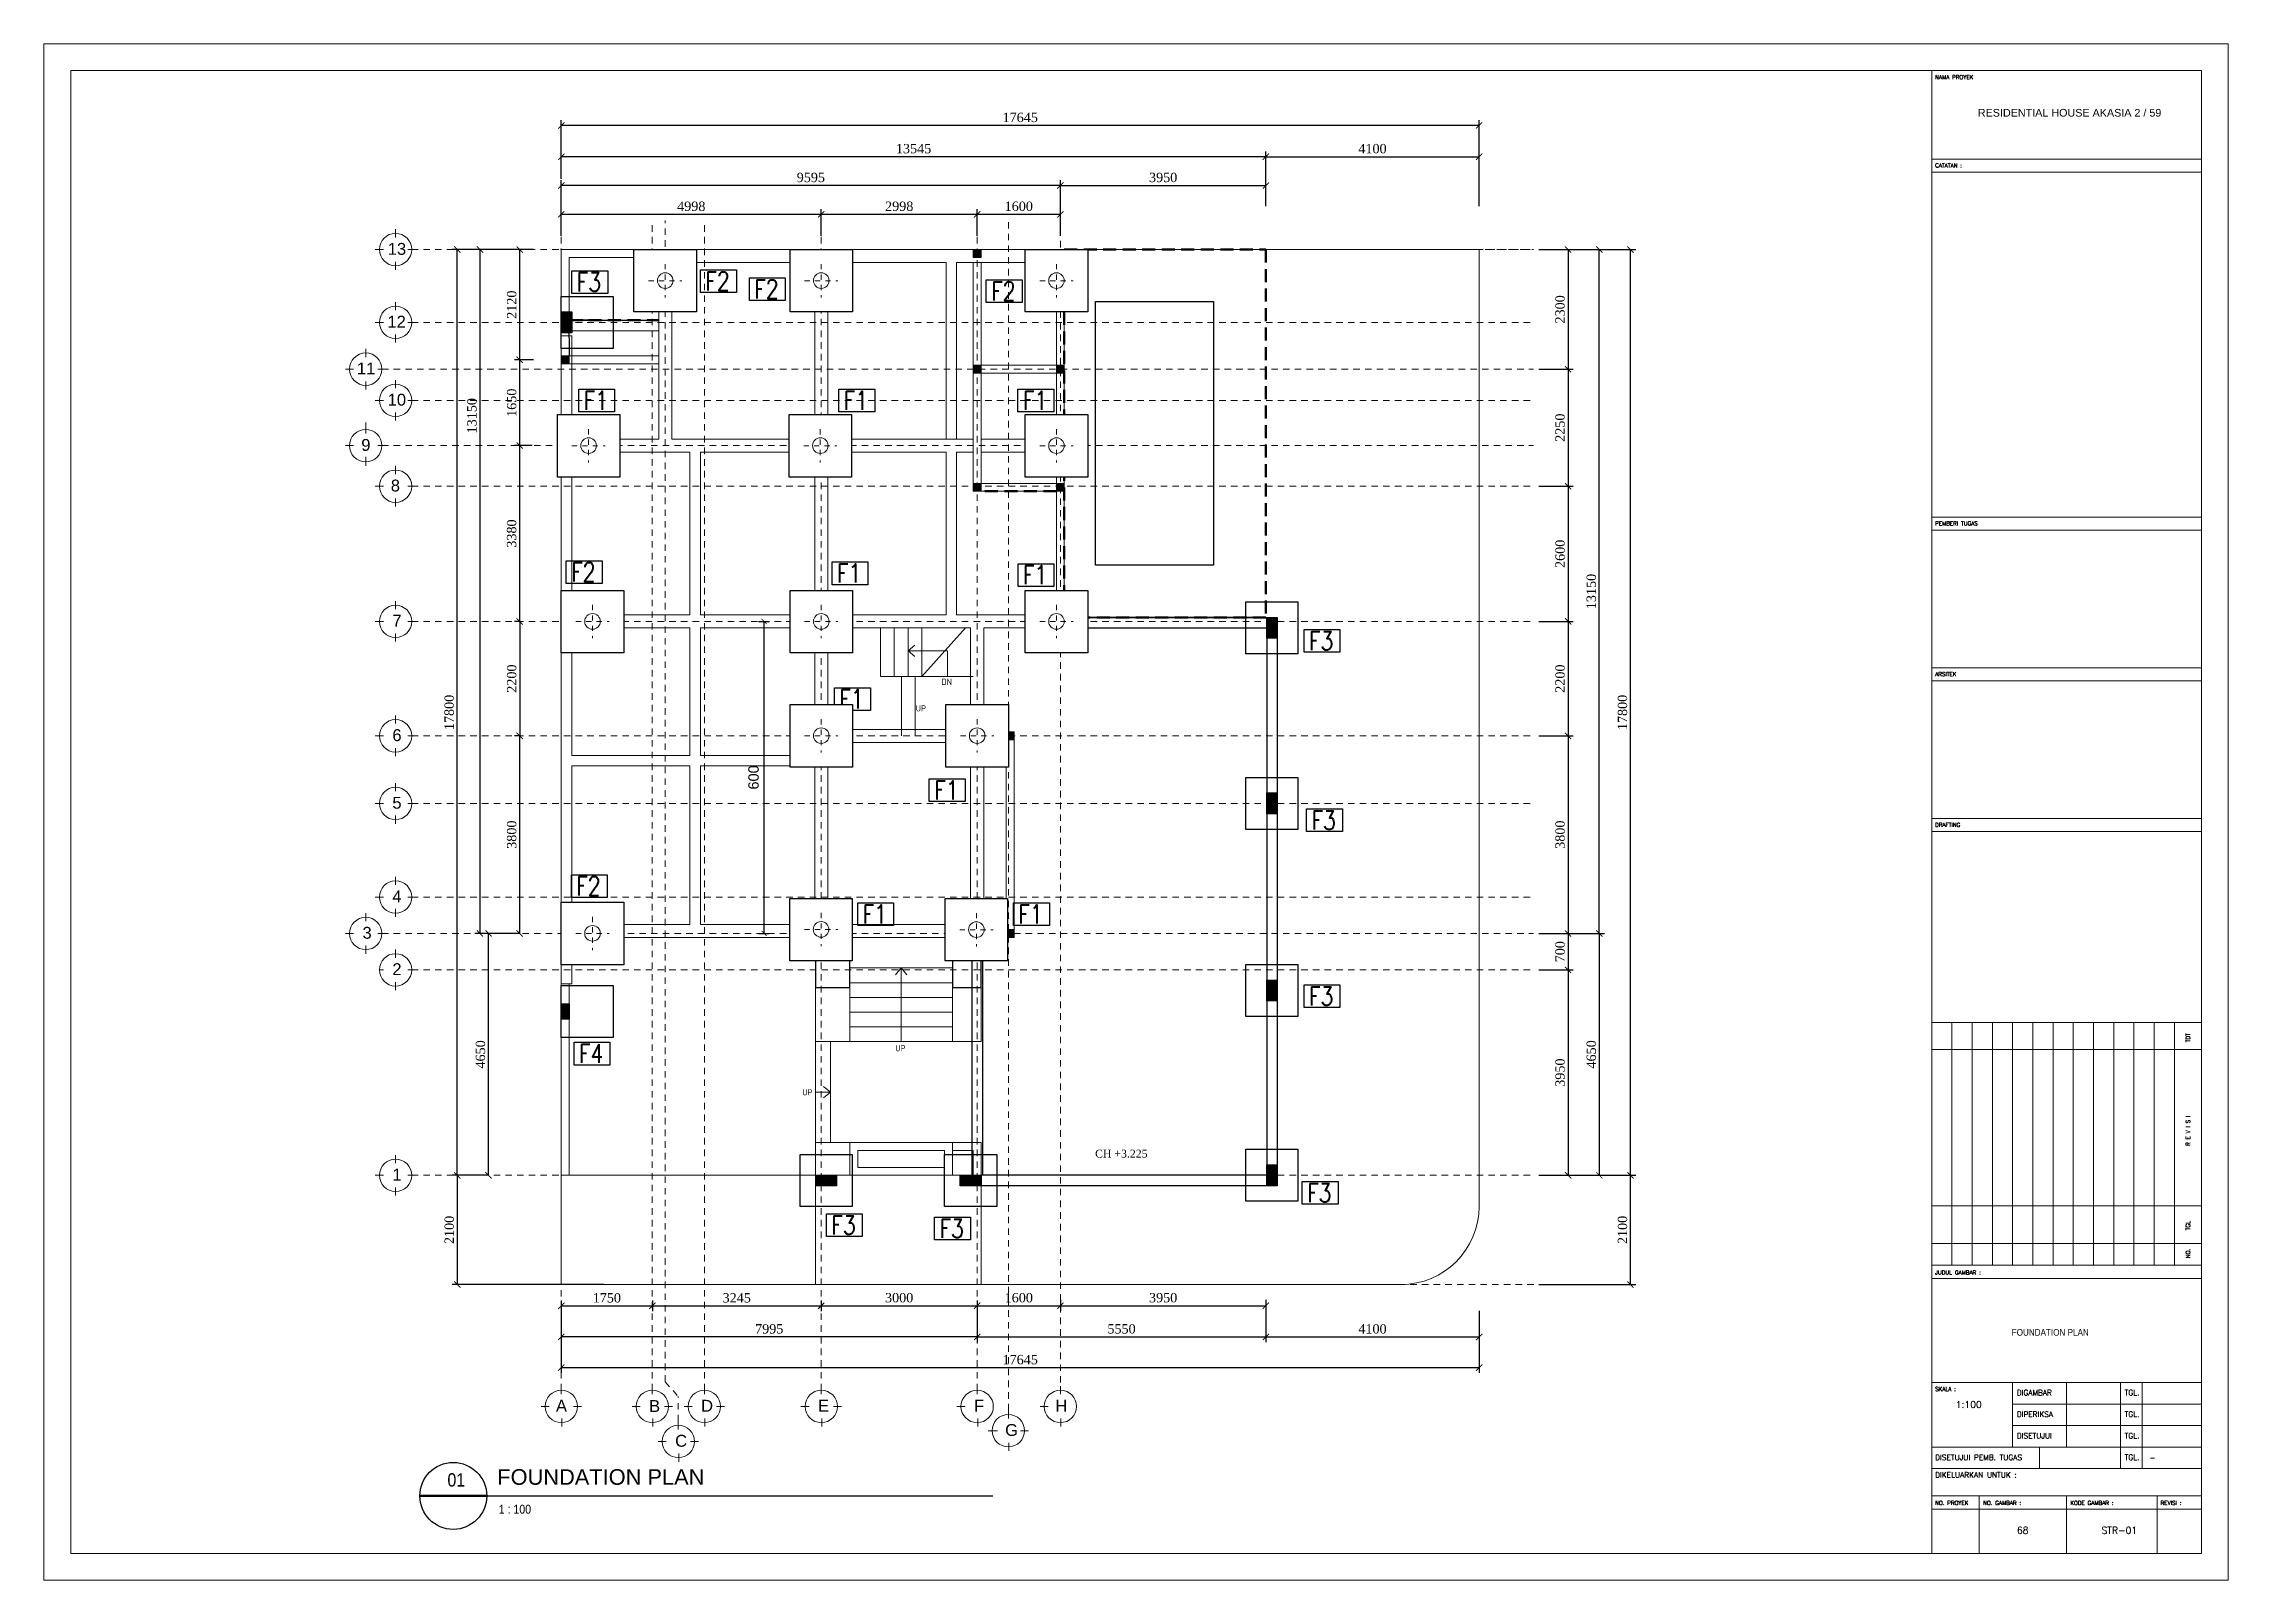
# Model space of a CAD drawing. Header units: millimetres. Extents: x -322387 to 1539330, y -108868 to 282714.
# Drawn here: x -322386.93 to -322344.93, y -108867.52 to -108837.97 of the extents above; entities that cross this region are included whole.
import ezdxf
from ezdxf.enums import TextEntityAlignment as Align

# ---------------------------------------------------------------- set-up
doc = ezdxf.new("R2010")
doc.units = ezdxf.units.MM
doc.header["$MEASUREMENT"] = 0
doc.set_wipeout_variables(frame=1)
for name, pattern in [('DASHED2', [0.375, 0.25, -0.125]), ('HIDDEN', [0.375, 0.25, -0.125]), ('HIDDEN2', [0.1875, 0.125, -0.0625]), ('SLD-Solid', [0])]:
    doc.linetypes.add(name, pattern=pattern)
for name, color, linetype, lineweight in [('09-Arsiran', 8, 'Continuous', 5), ('8', 8, 'Continuous', 5), ('AS', 8, 'HIDDEN2', 5), ('DIM', 1, 'Continuous', 5), ('DINDING', 1, 'Continuous', 20), ('DOOR OPENING', 4, 'SLD-Solid', 5), ('HATCH', 8, 'Continuous', 5), ('KOL', 5, 'Continuous', 18), ('KOP', 7, 'Continuous', 80), ('LEGEND', 1, 'DASHED2', 50), ('XR-KOP A3_MOZART$0$A-TXTKOP', 3, 'Continuous', 5), ('XR-KOP A3_MOZART$0$KOP-A1$0$A-GRSKOP', 1, 'Continuous', 5), ('XR-KOP A3_MOZART$0$KOP-A1$0$A-TXTKOP', 3, 'Continuous', 5)]:
    doc.layers.add(name, color=color, linetype=linetype, lineweight=lineweight)
for name, color, linetype in [('NOT', 1, 'Continuous'), ('NOT AS', 9, 'Continuous'), ('PONDASI', 5, 'Continuous'), ('TEXT', 4, 'Continuous'), ('WALL', 255, 'Continuous')]:
    doc.layers.add(name, color=color, linetype=linetype)
doc.styles.add('0010-WKA13-TEXT', font='isocp.shx', dxfattribs={"height": 15})
doc.styles.add('NOTEXT1', font='arial.ttf')
doc.styles.add('NOTEXT2', font='arial.ttf')
doc.styles.add('NOTEXT4', font='arial.ttf')
doc.styles.add('Romans', font='romans.shx', dxfattribs={"width": 0.8})
doc.styles.get("Standard").update_dxf_attribs({"font": 'arial.ttf'})
doc.styles.add('style1', font='times.ttf', dxfattribs={"height": 0.15})
doc.styles.add('style2', font='times.ttf', dxfattribs={"height": 0.18})
doc.styles.add('XR-KOP A3_MOZART$0$KOP-A1$0$ROMANS', font='romans.shx', dxfattribs={"height": 200})
doc.styles.add('XR-KOP A3_MOZART$0$ROMAND', font='romand.shx', dxfattribs={"height": 2, "bigfont": 'bigfont.shx'})
doc.styles.add('XR-KOP A3_MOZART$0$ROMANS', font='romans.shx', dxfattribs={"height": 200})
doc.dimstyles.new('100 baru', dxfattribs={"dimtxt": 0.2, "dimasz": 0.1, "dimexe": 0.1, "dimexo": 0.1, "dimgap": 0.1, "dimtad": 1, "dimtoh": 1, "dimdec": 0, "dimlfac": 100, "dimtxsty": 'Standard', "dimblk": 'ARCHTICK', "dimcen": 0.1, "dimclrd": 8, "dimclre": 8, "dimclrt": 2, "dimadec": 0, "dimazin": 0, "dimtfac": 1, "dimtdec": 0, "dimtix": 1, "dimtmove": 0, "dimatfit": 3, "dimldrblk": 'ARCHTICK', "dimfxl": 1.25, "dimlwd": -1, "dimlwe": -1, "dimarcsym": 0})
doc.dimstyles.new('ISO-25', dxfattribs={"dimtxt": 0.18, "dimasz": 0.12, "dimexe": 0.1, "dimexo": 0.1, "dimgap": 0.0625, "dimtad": 1, "dimtoh": 1, "dimdec": 0, "dimlfac": 1000, "dimtxsty": 'style2', "dimblk": 'ARCHTICK', "dimcen": 0.15, "dimclrd": 1, "dimclre": 1, "dimclrt": 4, "dimadec": 0, "dimazin": 0, "dimtfac": 1, "dimtdec": 0, "dimtmove": 0, "dimatfit": 3, "dimldrblk": 'OBLIQUE', "dimfxl": 1, "dimarcsym": 0})

msp = doc.modelspace()

# ---------------------------------------------------------------- texts
at = {"layer": '8', "transparency": 33554687, "char_height": 0.12, "width": 0.391538, "attachment_point": 3, "style": '0010-WKA13-TEXT'}
for s, insert in [('DN', (-322369.4723, -108850.1808)), ('UP', (-322369.97, -108850.691)), ('UP', (-322370.3638, -108857.2247)), ('UP', (-322372.1522, -108858.0727))]:
    msp.add_mtext(s, dxfattribs=dict(at, insert=insert))
at = {"layer": 'TEXT', "insert": (-322366.2151, -108859.313), "char_height": 0.15, "width": 3.201421, "attachment_point": 5, "style": 'style1'}
msp.add_mtext('CH +3.225', dxfattribs=at)
at = {"layer": 'XR-KOP A3_MOZART$0$A-TXTKOP', "attachment_point": 1, "style": 'XR-KOP A3_MOZART$0$ROMAND'}
for s, insert, char_height in [('\\pxql;{\\fCentury Gothic|b0|i0|c0|p34;\\W0.9;FOUNDATION PLAN}', (-322349.0968, -108862.6835), 0.129586), ('1:100', (-322350.1729, -108864.0688), 0.12959), ('68', (-322348.9972, -108866.4896), 0.12959), ('STR-01', (-322347.37, -108866.4896), 0.12959)]:
    msp.add_mtext_dynamic_manual_height_columns(s, width=334.351235, gutter_width=75.5301, heights=[0], dxfattribs=dict(at, insert=insert, char_height=char_height))

# ---------------------------------------------------------------- blocks, each defined once
blk = doc.blocks.new('hsdh')
at = {"layer": 'XR-KOP A3_MOZART$0$KOP-A1$0$A-GRSKOP', "linetype": 'Continuous', "lineweight": 5}
for p, q in [((140385, 56660), (140385, 82138)), ((140385, 80618), (145017, 80618)), ((140385, 74466), (145017, 74466)), ((140385, 74244), (145017, 74244)), ((140385, 71876), (145017, 71876)), ((140385, 71654), (145017, 71654)), ((140385, 69286), (145017, 69286)), ((140385, 69063), (145017, 69063)), ((140385, 65781), (145017, 65781)), ((140385, 65781), (145017, 65781)), ((140732, 61611), (140732, 65781)), ((141079, 61611), (141079, 65781)), ((141427, 61611), (141427, 65781)), ((141774, 61611), (141774, 65781)), ((142122, 61611), (142122, 65781)), ((142469, 61611), (142469, 65781)), ((142816, 61611), (142816, 65781)), ((143164, 61611), (143164, 65781)), ((143511, 61611), (143511, 65781)), ((143859, 61611), (143859, 65781)), ((144206, 61611), (144206, 65781)), ((144554, 61611), (144554, 65781)), ((140385, 65317), (145017, 65317)), ((140385, 62631), (145017, 62631)), ((140385, 61982), (145017, 61982)), ((140385, 61611), (145017, 61611)), ((140385, 61611), (145017, 61611)), ((140385, 61380), (145017, 61380)), ((140385, 59597), (145017, 59597)), ((141774, 59597), (141774, 58485)), ((142701, 59597), (142701, 58485)), ((143627, 59597), (143627, 58115)), ((143998, 59597), (143998, 58115)), ((141774, 59226), (145017, 59226)), ((141774, 58856), (145017, 58856)), ((140385, 58485), (145017, 58485)), ((142237, 58485), (142237, 58115)), ((140385, 58115), (145017, 58115)), ((140385, 57651), (145017, 57651)), ((141201, 57651), (141201, 56660)), ((142701, 57651), (142701, 56660)), ((144258, 57651), (144258, 56660)), ((140385, 57420), (145017, 57420))]:
    blk.add_line(p, q, dxfattribs=at)
at = {"layer": 'XR-KOP A3_MOZART$0$KOP-A1$0$A-GRSKOP', "color": 0, "linetype": 'Continuous', "lineweight": 5}
blk.add_lwpolyline([(145480, 82601), (107945, 82601), (107945, 56197), (145480, 56197)], close=True, dxfattribs=at)
at = {"layer": 'XR-KOP A3_MOZART$0$KOP-A1$0$A-GRSKOP', "color": 5, "linetype": 'Continuous', "lineweight": 5}
blk.add_lwpolyline([(145017, 82138), (108409, 82138), (108409, 56660), (145017, 56660)], close=True, dxfattribs=at)
at = {"layer": 'XR-KOP A3_MOZART$0$KOP-A1$0$A-GRSKOP', "linetype": 'Continuous', "lineweight": 5}
blk.add_lwpolyline([(145017, 80396), (140385, 80396)], dxfattribs=at)
at = {"layer": 'KOP', "color": 7, "insert": (141177, 81480), "char_height": 132.26, "attachment_point": 1, "style": 'style2'}
blk.add_mtext('{\\fArial|b0|i0|c0|p34;RESIDENTIAL HOUSE AKASIA 2 / 59}', dxfattribs=at)
at = {"layer": 'XR-KOP A3_MOZART$0$A-TXTKOP', "lineweight": 5, "style": 'XR-KOP A3_MOZART$0$ROMANS'}
blk.add_text('-', height=92.6, dxfattribs=at).set_placement((144125, 58258))
at = {"layer": 'XR-KOP A3_MOZART$0$KOP-A1$0$A-TXTKOP', "lineweight": 5, "style": 'XR-KOP A3_MOZART$0$KOP-A1$0$ROMANS'}
for s, height, p in [('NAMA PROYEK', 69.49, (140443, 81990)), ('CATATAN :', 69.5, (140443, 80475)), ('PEMBERI TUGAS', 69.49, (140443, 74323)), ('ARSITEK', 69.5, (140443, 71733)), ('DRAFTING', 69.5, (140443, 69142)), ('JUDUL GAMBAR :', 69.49, (140443, 61451)), ('SKALA :', 69.5, (140443, 59449)), ('DIGAMBAR', 92.6, (141846, 59375)), ('TGL.', 92.6, (143699, 59375)), ('DIPERIKSA', 92.6, (141846, 59004)), ('TGL.', 92.6, (143699, 59004)), ('DISETUJUI', 92.6, (141846, 58634)), ('TGL.', 92.6, (143699, 58634)), ('DISETUJUI PEMB. TUGAS', 92.65, (140443, 58262)), ('TGL.', 92.6, (143699, 58263)), ('DIKELUARKAN UNTUK :', 92.65, (140443, 57961)), ('NO. PROYEK', 69.5, (140443, 57491)), ('NO. GAMBAR :', 69.49, (141267, 57491)), ('KODE GAMBAR :', 69.49, (142767, 57491)), ('REVISI :', 69.5, (144317, 57491))]:
    blk.add_text(s, height=height, dxfattribs=at).set_placement(p)
for s, height, p in [('TDT', 69.5, (144822, 65440)), ('R E V I S I', 69.49, (144822, 63662)), ('TGL', 69.5, (144822, 62210)), ('NO.', 69.5, (144822, 61732))]:
    blk.add_text(s, height=height, rotation=90, dxfattribs=at).set_placement(p)
blk = doc.blocks.new('NOT-28-ADI')
at = {"const_width": 50}
blk.add_lwpolyline([(-750, 0), (750, 0)], dxfattribs=at)
blk.add_circle((0, 0), 750)
at = {"layer": 'NOT'}
blk.add_line((750, 0), (12100, 0), dxfattribs=at)
at = {"color": 5, "style": 'NOTEXT4'}
for tag, p in [('JDL1', (988, 765)), ('JDL2', (988, 250))]:
    blk.add_attdef(tag, p, '', height=350, dxfattribs=at)
at = {"color": 5, "style": 'NOTEXT4', "width": 0.85}
blk.add_attdef('NO', text='', height=300, dxfattribs=at).set_placement((68, 360), align=Align.MIDDLE_CENTER)
at = {"style": 'NOTEXT1', "width": 0.85}
blk.add_attdef('REF.', text='', height=200, dxfattribs=at).set_placement((0, -190), align=Align.TOP_CENTER)
blk.add_attdef('SCALE', (1020, -398), '', height=200, dxfattribs=at)
blk.add_attdef('ROOM', text='', height=200, dxfattribs=at).set_placement((3715, -388), align=Align.RIGHT)
blk = doc.blocks.new('KOLOM PRAKTIS')
at = {"layer": 'HATCH'}
h = blk.add_hatch(color=256, dxfattribs=at)
h.dxf.hatch_style = 1
h.paths.add_polyline_path([(-75, 75), (-75, -75), (75, -75), (75, 75)])
at = {"layer": 'KOL'}
blk.add_lwpolyline([(-75, -75), (75, -75), (75, 75), (-75, 75)], close=True, dxfattribs=at)
blk = doc.blocks.new('_ArchTick')
at = {"color": 0, "linetype": 'ByBlock', "const_width": 0.15}
blk.add_lwpolyline([(-0.5, -0.5), (0.5, 0.5)], dxfattribs=at)
blk = doc.blocks.new('*D900')
at = {"layer": 'Defpoints', "color": 0, "transparency": 16777216}
for p in [(208.821, 169.55), (203.824, 169.038), (208.821, 169.038)]:
    blk.add_point(p, dxfattribs=at)
at = {"layer": 'DIM', "color": 1, "lineweight": -2, "transparency": 16777216}
for p, q in [((203.824, 169.138), (203.824, 169.65)), ((203.824, 169.55), (208.821, 169.55)), ((208.821, 169.138), (208.821, 169.65))]:
    blk.add_line(p, q, dxfattribs=at)
at = {"layer": 'DIM', "color": 1, "lineweight": -2, "transparency": 16777216, "xscale": 0.12, "yscale": 0.12, "zscale": 0.12, "rotation": 180}
blk.add_blockref('_ArchTick', (203.824, 169.55), dxfattribs=at)
at = {"layer": 'DIM', "color": 1, "lineweight": -2, "transparency": 16777216, "xscale": 0.12, "yscale": 0.12, "zscale": 0.12}
blk.add_blockref('_ArchTick', (208.821, 169.55), dxfattribs=at)
at = {"layer": 'DIM', "color": 4, "transparency": 16777216, "insert": (206.322, 169.704), "char_height": 0.18, "attachment_point": 5, "style": 'style2'}
blk.add_mtext('4998', dxfattribs=at)
blk = doc.blocks.new('_Oblique')
at = {"color": 0, "linetype": 'ByBlock', "lineweight": -2}
blk.add_line((-0.5, -0.5), (0.5, 0.5), dxfattribs=at)
blk = doc.blocks.new('*D901')
at = {"layer": 'Defpoints', "color": 0, "transparency": 16777216}
for p in [(211.819, 169.55), (208.821, 169.038), (211.819, 169.038)]:
    blk.add_point(p, dxfattribs=at)
at = {"layer": 'DIM', "color": 1, "lineweight": -2, "transparency": 16777216}
for p, q in [((208.821, 169.138), (208.821, 169.65)), ((208.821, 169.55), (211.819, 169.55)), ((211.819, 169.138), (211.819, 169.65))]:
    blk.add_line(p, q, dxfattribs=at)
at = {"layer": 'DIM', "color": 1, "lineweight": -2, "transparency": 16777216, "xscale": 0.12, "yscale": 0.12, "zscale": 0.12, "rotation": 180}
blk.add_blockref('_ArchTick', (208.821, 169.55), dxfattribs=at)
at = {"layer": 'DIM', "color": 1, "lineweight": -2, "transparency": 16777216, "xscale": 0.12, "yscale": 0.12, "zscale": 0.12}
blk.add_blockref('_ArchTick', (211.819, 169.55), dxfattribs=at)
at = {"layer": 'DIM', "color": 4, "transparency": 16777216, "insert": (210.32, 169.704), "char_height": 0.18, "attachment_point": 5, "style": 'style2'}
blk.add_mtext('2998', dxfattribs=at)
blk = doc.blocks.new('*D902')
at = {"layer": 'Defpoints', "color": 0, "transparency": 16777216}
for p in [(213.419, 169.55), (211.819, 169.038), (213.419, 169.038)]:
    blk.add_point(p, dxfattribs=at)
at = {"layer": 'DIM', "color": 1, "lineweight": -2, "transparency": 16777216}
for p, q in [((211.819, 169.138), (211.819, 169.65)), ((211.819, 169.55), (213.419, 169.55)), ((213.419, 169.138), (213.419, 169.65))]:
    blk.add_line(p, q, dxfattribs=at)
at = {"layer": 'DIM', "color": 1, "lineweight": -2, "transparency": 16777216, "xscale": 0.12, "yscale": 0.12, "zscale": 0.12, "rotation": 180}
blk.add_blockref('_ArchTick', (211.819, 169.55), dxfattribs=at)
at = {"layer": 'DIM', "color": 1, "lineweight": -2, "transparency": 16777216, "xscale": 0.12, "yscale": 0.12, "zscale": 0.12}
blk.add_blockref('_ArchTick', (213.419, 169.55), dxfattribs=at)
at = {"layer": 'DIM', "color": 4, "transparency": 16777216, "insert": (212.619, 169.704), "char_height": 0.18, "attachment_point": 5, "style": 'style2'}
blk.add_mtext('1600', dxfattribs=at)
blk = doc.blocks.new('*D903')
at = {"layer": 'Defpoints', "color": 0, "transparency": 16777216}
for p in [(217.369, 170.104), (213.419, 169.605), (217.369, 169.605)]:
    blk.add_point(p, dxfattribs=at)
at = {"layer": 'DIM', "color": 1, "lineweight": -2, "transparency": 16777216}
for p, q in [((213.419, 169.705), (213.419, 170.204)), ((213.419, 170.104), (217.369, 170.104)), ((217.369, 169.705), (217.369, 170.204))]:
    blk.add_line(p, q, dxfattribs=at)
at = {"layer": 'DIM', "color": 1, "lineweight": -2, "transparency": 16777216, "xscale": 0.12, "yscale": 0.12, "zscale": 0.12, "rotation": 180}
blk.add_blockref('_ArchTick', (213.419, 170.104), dxfattribs=at)
at = {"layer": 'DIM', "color": 1, "lineweight": -2, "transparency": 16777216, "xscale": 0.12, "yscale": 0.12, "zscale": 0.12}
blk.add_blockref('_ArchTick', (217.369, 170.104), dxfattribs=at)
at = {"layer": 'DIM', "color": 4, "transparency": 16777216, "insert": (215.394, 170.258), "char_height": 0.18, "attachment_point": 5, "style": 'style2'}
blk.add_mtext('3950', dxfattribs=at)
blk = doc.blocks.new('*D904')
at = {"layer": 'Defpoints', "color": 0, "transparency": 16777216}
for p in [(203.824, 170.104), (203.824, 169.55), (213.419, 169.55)]:
    blk.add_point(p, dxfattribs=at)
at = {"layer": 'DIM', "color": 1, "lineweight": -2, "transparency": 16777216}
for p, q in [((203.824, 169.65), (203.824, 170.204)), ((213.419, 170.104), (203.824, 170.104)), ((213.419, 169.65), (213.419, 170.204))]:
    blk.add_line(p, q, dxfattribs=at)
at = {"layer": 'DIM', "color": 1, "lineweight": -2, "transparency": 16777216, "xscale": 0.12, "yscale": 0.12, "zscale": 0.12, "rotation": 180}
blk.add_blockref('_ArchTick', (203.824, 170.104), dxfattribs=at)
at = {"layer": 'DIM', "color": 1, "lineweight": -2, "transparency": 16777216, "xscale": 0.12, "yscale": 0.12, "zscale": 0.12}
blk.add_blockref('_ArchTick', (213.419, 170.104), dxfattribs=at)
at = {"layer": 'DIM', "color": 4, "transparency": 16777216, "insert": (208.621, 170.258), "char_height": 0.18, "attachment_point": 5, "style": 'style2'}
blk.add_mtext('9595', dxfattribs=at)
blk = doc.blocks.new('*D905')
at = {"layer": 'Defpoints', "color": 0, "transparency": 16777216}
for p in [(203.824, 170.658), (203.824, 170.13), (217.369, 170.13)]:
    blk.add_point(p, dxfattribs=at)
at = {"layer": 'DIM', "color": 1, "lineweight": -2, "transparency": 16777216}
for p, q in [((203.824, 170.23), (203.824, 170.758)), ((217.369, 170.658), (203.824, 170.658)), ((217.369, 170.23), (217.369, 170.758))]:
    blk.add_line(p, q, dxfattribs=at)
at = {"layer": 'DIM', "color": 1, "lineweight": -2, "transparency": 16777216, "xscale": 0.12, "yscale": 0.12, "zscale": 0.12, "rotation": 180}
blk.add_blockref('_ArchTick', (203.824, 170.658), dxfattribs=at)
at = {"layer": 'DIM', "color": 1, "lineweight": -2, "transparency": 16777216, "xscale": 0.12, "yscale": 0.12, "zscale": 0.12}
blk.add_blockref('_ArchTick', (217.369, 170.658), dxfattribs=at)
at = {"layer": 'DIM', "color": 4, "transparency": 16777216, "insert": (210.596, 170.812), "char_height": 0.18, "attachment_point": 5, "style": 'style2'}
blk.add_mtext('13545', dxfattribs=at)
blk = doc.blocks.new('*D906')
at = {"layer": 'Defpoints', "color": 0, "transparency": 16777216}
for p in [(222.519, 168.872), (222.514, 166.572), (223.18, 166.572)]:
    blk.add_point(p, dxfattribs=at)
at = {"layer": 'DIM', "color": 1, "lineweight": -2, "transparency": 16777216}
for p, q in [((222.619, 168.872), (223.28, 168.872)), ((223.18, 168.872), (223.18, 166.572)), ((222.614, 166.572), (223.28, 166.572))]:
    blk.add_line(p, q, dxfattribs=at)
at = {"layer": 'DIM', "color": 1, "lineweight": -2, "transparency": 16777216, "xscale": 0.12, "yscale": 0.12, "zscale": 0.12}
for p, rotation in [((223.18, 168.872), 90), ((223.18, 166.572), 270)]:
    blk.add_blockref('_ArchTick', p, dxfattribs=dict(at, rotation=rotation))
at = {"layer": 'DIM', "color": 4, "transparency": 16777216, "insert": (223.026, 167.722), "char_height": 0.18, "attachment_point": 5, "rotation": 90, "style": 'style2'}
blk.add_mtext('2300', dxfattribs=at)
blk = doc.blocks.new('*D907')
at = {"layer": 'Defpoints', "color": 0, "transparency": 16777216}
for p in [(222.519, 166.572), (222.519, 164.322), (223.18, 164.322)]:
    blk.add_point(p, dxfattribs=at)
at = {"layer": 'DIM', "color": 1, "lineweight": -2, "transparency": 16777216}
for p, q in [((222.619, 166.572), (223.28, 166.572)), ((223.18, 166.572), (223.18, 164.322)), ((222.619, 164.322), (223.28, 164.322))]:
    blk.add_line(p, q, dxfattribs=at)
at = {"layer": 'DIM', "color": 1, "lineweight": -2, "transparency": 16777216, "xscale": 0.12, "yscale": 0.12, "zscale": 0.12}
for p, rotation in [((223.18, 166.572), 90), ((223.18, 164.322), 270)]:
    blk.add_blockref('_ArchTick', p, dxfattribs=dict(at, rotation=rotation))
at = {"layer": 'DIM', "color": 4, "transparency": 16777216, "insert": (223.026, 165.447), "char_height": 0.18, "attachment_point": 5, "rotation": 90, "style": 'style2'}
blk.add_mtext('2250', dxfattribs=at)
blk = doc.blocks.new('*D908')
at = {"layer": 'Defpoints', "color": 0, "transparency": 16777216}
for p in [(222.519, 164.322), (222.519, 161.722), (223.18, 161.722)]:
    blk.add_point(p, dxfattribs=at)
at = {"layer": 'DIM', "color": 1, "lineweight": -2, "transparency": 16777216}
for p, q in [((222.619, 164.322), (223.28, 164.322)), ((223.18, 164.322), (223.18, 161.722)), ((222.619, 161.722), (223.28, 161.722))]:
    blk.add_line(p, q, dxfattribs=at)
at = {"layer": 'DIM', "color": 1, "lineweight": -2, "transparency": 16777216, "xscale": 0.12, "yscale": 0.12, "zscale": 0.12}
for p, rotation in [((223.18, 164.322), 90), ((223.18, 161.722), 270)]:
    blk.add_blockref('_ArchTick', p, dxfattribs=dict(at, rotation=rotation))
at = {"layer": 'DIM', "color": 4, "transparency": 16777216, "insert": (223.026, 163.022), "char_height": 0.18, "attachment_point": 5, "rotation": 90, "style": 'style2'}
blk.add_mtext('2600', dxfattribs=at)
blk = doc.blocks.new('*D909')
at = {"layer": 'Defpoints', "color": 0, "transparency": 16777216}
for p in [(222.519, 161.722), (222.519, 159.522), (223.18, 159.522)]:
    blk.add_point(p, dxfattribs=at)
at = {"layer": 'DIM', "color": 1, "lineweight": -2, "transparency": 16777216}
for p, q in [((222.619, 161.722), (223.28, 161.722)), ((223.18, 161.722), (223.18, 159.522)), ((222.619, 159.522), (223.28, 159.522))]:
    blk.add_line(p, q, dxfattribs=at)
at = {"layer": 'DIM', "color": 1, "lineweight": -2, "transparency": 16777216, "xscale": 0.12, "yscale": 0.12, "zscale": 0.12}
for p, rotation in [((223.18, 161.722), 90), ((223.18, 159.522), 270)]:
    blk.add_blockref('_ArchTick', p, dxfattribs=dict(at, rotation=rotation))
at = {"layer": 'DIM', "color": 4, "transparency": 16777216, "insert": (223.026, 160.622), "char_height": 0.18, "attachment_point": 5, "rotation": 90, "style": 'style2'}
blk.add_mtext('2200', dxfattribs=at)
blk = doc.blocks.new('*D910')
at = {"layer": 'Defpoints', "color": 0, "transparency": 16777216}
for p in [(222.519, 159.522), (222.519, 155.722), (223.18, 155.722)]:
    blk.add_point(p, dxfattribs=at)
at = {"layer": 'DIM', "color": 1, "lineweight": -2, "transparency": 16777216}
for p, q in [((222.619, 159.522), (223.28, 159.522)), ((223.18, 159.522), (223.18, 155.722)), ((222.619, 155.722), (223.28, 155.722))]:
    blk.add_line(p, q, dxfattribs=at)
at = {"layer": 'DIM', "color": 1, "lineweight": -2, "transparency": 16777216, "xscale": 0.12, "yscale": 0.12, "zscale": 0.12}
for p, rotation in [((223.18, 159.522), 90), ((223.18, 155.722), 270)]:
    blk.add_blockref('_ArchTick', p, dxfattribs=dict(at, rotation=rotation))
at = {"layer": 'DIM', "color": 4, "transparency": 16777216, "insert": (223.026, 157.622), "char_height": 0.18, "attachment_point": 5, "rotation": 90, "style": 'style2'}
blk.add_mtext('3800', dxfattribs=at)
blk = doc.blocks.new('*D911')
at = {"layer": 'Defpoints', "color": 0, "transparency": 16777216}
for p in [(222.519, 155.722), (222.519, 155.022), (223.18, 155.022)]:
    blk.add_point(p, dxfattribs=at)
at = {"layer": 'DIM', "color": 1, "lineweight": -2, "transparency": 16777216}
for p, q in [((222.619, 155.722), (223.28, 155.722)), ((223.18, 155.722), (223.18, 155.022)), ((222.619, 155.022), (223.28, 155.022))]:
    blk.add_line(p, q, dxfattribs=at)
at = {"layer": 'DIM', "color": 1, "lineweight": -2, "transparency": 16777216, "xscale": 0.12, "yscale": 0.12, "zscale": 0.12}
for p, rotation in [((223.18, 155.722), 90), ((223.18, 155.022), 270)]:
    blk.add_blockref('_ArchTick', p, dxfattribs=dict(at, rotation=rotation))
at = {"layer": 'DIM', "color": 4, "transparency": 16777216, "insert": (223.026, 155.372), "char_height": 0.18, "attachment_point": 5, "rotation": 90, "style": 'style2'}
blk.add_mtext('700', dxfattribs=at)
blk = doc.blocks.new('*D912')
at = {"layer": 'Defpoints', "color": 0, "transparency": 16777216}
for p in [(222.519, 155.022), (222.519, 151.072), (223.18, 151.072)]:
    blk.add_point(p, dxfattribs=at)
at = {"layer": 'DIM', "color": 1, "lineweight": -2, "transparency": 16777216}
for p, q in [((222.619, 155.022), (223.28, 155.022)), ((223.18, 155.022), (223.18, 151.072)), ((222.619, 151.072), (223.28, 151.072))]:
    blk.add_line(p, q, dxfattribs=at)
at = {"layer": 'DIM', "color": 1, "lineweight": -2, "transparency": 16777216, "xscale": 0.12, "yscale": 0.12, "zscale": 0.12}
for p, rotation in [((223.18, 155.022), 90), ((223.18, 151.072), 270)]:
    blk.add_blockref('_ArchTick', p, dxfattribs=dict(at, rotation=rotation))
at = {"layer": 'DIM', "color": 4, "transparency": 16777216, "insert": (223.026, 153.047), "char_height": 0.18, "attachment_point": 5, "rotation": 90, "style": 'style2'}
blk.add_mtext('3950', dxfattribs=at)
blk = doc.blocks.new('*D913')
at = {"layer": 'Defpoints', "color": 0, "transparency": 16777216}
for p in [(223.18, 168.872), (223.78, 168.872), (223.18, 155.722)]:
    blk.add_point(p, dxfattribs=at)
at = {"layer": 'DIM', "color": 1, "lineweight": -2, "transparency": 16777216}
for p, q in [((223.28, 168.872), (223.88, 168.872)), ((223.78, 155.722), (223.78, 168.872)), ((223.28, 155.722), (223.88, 155.722))]:
    blk.add_line(p, q, dxfattribs=at)
at = {"layer": 'DIM', "color": 1, "lineweight": -2, "transparency": 16777216, "xscale": 0.12, "yscale": 0.12, "zscale": 0.12}
for p, rotation in [((223.78, 168.872), 90), ((223.78, 155.722), 270)]:
    blk.add_blockref('_ArchTick', p, dxfattribs=dict(at, rotation=rotation))
at = {"layer": 'DIM', "color": 4, "transparency": 16777216, "insert": (223.626, 162.297), "char_height": 0.18, "attachment_point": 5, "rotation": 90, "style": 'style2'}
blk.add_mtext('13150', dxfattribs=at)
blk = doc.blocks.new('*D914')
at = {"layer": 'Defpoints', "color": 0, "transparency": 16777216}
for p in [(223.18, 155.722), (223.18, 151.072), (223.78, 151.072)]:
    blk.add_point(p, dxfattribs=at)
at = {"layer": 'DIM', "color": 1, "lineweight": -2, "transparency": 16777216}
for p, q in [((223.28, 155.722), (223.88, 155.722)), ((223.78, 155.722), (223.78, 151.072)), ((223.28, 151.072), (223.88, 151.072))]:
    blk.add_line(p, q, dxfattribs=at)
at = {"layer": 'DIM', "color": 1, "lineweight": -2, "transparency": 16777216, "xscale": 0.12, "yscale": 0.12, "zscale": 0.12}
for p, rotation in [((223.78, 155.722), 90), ((223.78, 151.072), 270)]:
    blk.add_blockref('_ArchTick', p, dxfattribs=dict(at, rotation=rotation))
at = {"layer": 'DIM', "color": 4, "transparency": 16777216, "insert": (223.626, 153.397), "char_height": 0.18, "attachment_point": 5, "rotation": 90, "style": 'style2'}
blk.add_mtext('4650', dxfattribs=at)
blk = doc.blocks.new('*D915')
at = {"layer": 'Defpoints', "color": 0, "transparency": 16777216}
for p in [(223.78, 168.872), (224.38, 168.872), (223.78, 151.072)]:
    blk.add_point(p, dxfattribs=at)
at = {"layer": 'DIM', "color": 1, "lineweight": -2, "transparency": 16777216}
for p, q in [((223.88, 168.872), (224.48, 168.872)), ((224.38, 151.072), (224.38, 168.872)), ((223.88, 151.072), (224.48, 151.072))]:
    blk.add_line(p, q, dxfattribs=at)
at = {"layer": 'DIM', "color": 1, "lineweight": -2, "transparency": 16777216, "xscale": 0.12, "yscale": 0.12, "zscale": 0.12}
for p, rotation in [((224.38, 168.872), 90), ((224.38, 151.072), 270)]:
    blk.add_blockref('_ArchTick', p, dxfattribs=dict(at, rotation=rotation))
at = {"layer": 'DIM', "color": 4, "transparency": 16777216, "insert": (224.226, 159.972), "char_height": 0.18, "attachment_point": 5, "rotation": 90, "style": 'style2'}
blk.add_mtext('17800', dxfattribs=at)
blk = doc.blocks.new('*D916')
at = {"layer": 'Defpoints', "color": 0, "transparency": 16777216}
for p in [(202.424, 155.722), (202.524, 155.722), (202.503, 151.072)]:
    blk.add_point(p, dxfattribs=at)
at = {"layer": 'DIM', "color": 1, "lineweight": -2, "transparency": 16777216}
for p, q in [((202.424, 155.722), (202.324, 155.722)), ((202.424, 151.072), (202.424, 155.722)), ((202.403, 151.072), (202.324, 151.072))]:
    blk.add_line(p, q, dxfattribs=at)
at = {"layer": 'DIM', "color": 1, "lineweight": -2, "transparency": 16777216, "xscale": 0.12, "yscale": 0.12, "zscale": 0.12}
for p, rotation in [((202.424, 155.722), 90), ((202.424, 151.072), 270)]:
    blk.add_blockref('_ArchTick', p, dxfattribs=dict(at, rotation=rotation))
at = {"layer": 'DIM', "color": 4, "transparency": 16777216, "insert": (202.27, 153.397), "char_height": 0.18, "attachment_point": 5, "rotation": 90, "style": 'style2'}
blk.add_mtext('4650', dxfattribs=at)
blk = doc.blocks.new('*D917')
at = {"layer": 'Defpoints', "color": 0, "transparency": 16777216}
for p in [(203.024, 159.522), (203.124, 159.522), (203.124, 155.722)]:
    blk.add_point(p, dxfattribs=at)
at = {"layer": 'DIM', "color": 1, "lineweight": -2, "transparency": 16777216}
for p, q in [((203.024, 159.522), (202.924, 159.522)), ((203.024, 155.722), (203.024, 159.522)), ((203.024, 155.722), (202.924, 155.722))]:
    blk.add_line(p, q, dxfattribs=at)
at = {"layer": 'DIM', "color": 1, "lineweight": -2, "transparency": 16777216, "xscale": 0.12, "yscale": 0.12, "zscale": 0.12}
for p, rotation in [((203.024, 159.522), 90), ((203.024, 155.722), 270)]:
    blk.add_blockref('_ArchTick', p, dxfattribs=dict(at, rotation=rotation))
at = {"layer": 'DIM', "color": 4, "transparency": 16777216, "insert": (202.87, 157.622), "char_height": 0.18, "attachment_point": 5, "rotation": 90, "style": 'style2'}
blk.add_mtext('3800', dxfattribs=at)
blk = doc.blocks.new('*D918')
at = {"layer": 'Defpoints', "color": 0, "transparency": 16777216}
for p in [(203.024, 165.102), (203.362, 165.102), (203.124, 161.722)]:
    blk.add_point(p, dxfattribs=at)
at = {"layer": 'DIM', "color": 1, "lineweight": -2, "transparency": 16777216}
for p, q in [((203.262, 165.102), (202.924, 165.102)), ((203.024, 161.722), (203.024, 165.102)), ((203.024, 161.722), (202.924, 161.722))]:
    blk.add_line(p, q, dxfattribs=at)
at = {"layer": 'DIM', "color": 1, "lineweight": -2, "transparency": 16777216, "xscale": 0.12, "yscale": 0.12, "zscale": 0.12}
for p, rotation in [((203.024, 165.102), 90), ((203.024, 161.722), 270)]:
    blk.add_blockref('_ArchTick', p, dxfattribs=dict(at, rotation=rotation))
at = {"layer": 'DIM', "color": 4, "transparency": 16777216, "insert": (202.869, 163.412), "char_height": 0.18, "attachment_point": 5, "rotation": 90, "style": 'style2'}
blk.add_mtext('3380', dxfattribs=at)
blk = doc.blocks.new('*D919')
at = {"layer": 'Defpoints', "color": 0, "transparency": 16777216}
for p in [(203.024, 166.752), (203.389, 166.752), (203.362, 165.102)]:
    blk.add_point(p, dxfattribs=at)
at = {"layer": 'DIM', "color": 1, "lineweight": -2, "transparency": 16777216}
for p, q in [((203.289, 166.752), (202.924, 166.752)), ((203.024, 165.102), (203.024, 166.752)), ((203.262, 165.102), (202.924, 165.102))]:
    blk.add_line(p, q, dxfattribs=at)
at = {"layer": 'DIM', "color": 1, "lineweight": -2, "transparency": 16777216, "xscale": 0.12, "yscale": 0.12, "zscale": 0.12}
for p, rotation in [((203.024, 166.752), 90), ((203.024, 165.102), 270)]:
    blk.add_blockref('_ArchTick', p, dxfattribs=dict(at, rotation=rotation))
at = {"layer": 'DIM', "color": 4, "transparency": 16777216, "insert": (202.87, 165.927), "char_height": 0.18, "attachment_point": 5, "rotation": 90, "style": 'style2'}
blk.add_mtext('1650', dxfattribs=at)
blk = doc.blocks.new('*D920')
at = {"layer": 'Defpoints', "color": 0, "transparency": 16777216}
for p in [(203.024, 168.872), (203.389, 168.872), (203.124, 166.752)]:
    blk.add_point(p, dxfattribs=at)
at = {"layer": 'DIM', "color": 1, "lineweight": -2, "transparency": 16777216}
for p, q in [((203.289, 168.872), (202.924, 168.872)), ((203.024, 166.752), (203.024, 168.872)), ((203.024, 166.752), (202.924, 166.752))]:
    blk.add_line(p, q, dxfattribs=at)
at = {"layer": 'DIM', "color": 1, "lineweight": -2, "transparency": 16777216, "xscale": 0.12, "yscale": 0.12, "zscale": 0.12}
for p, rotation in [((203.024, 168.872), 90), ((203.024, 166.752), 270)]:
    blk.add_blockref('_ArchTick', p, dxfattribs=dict(at, rotation=rotation))
at = {"layer": 'DIM', "color": 4, "transparency": 16777216, "insert": (202.87, 167.812), "char_height": 0.18, "attachment_point": 5, "rotation": 90, "style": 'style2'}
blk.add_mtext('2120', dxfattribs=at)
blk = doc.blocks.new('*D921')
at = {"layer": 'Defpoints', "color": 0, "transparency": 16777216}
for p in [(203.024, 168.872), (202.259, 155.722), (203.024, 155.722)]:
    blk.add_point(p, dxfattribs=at)
at = {"layer": 'DIM', "color": 1, "lineweight": -2, "transparency": 16777216}
for p, q in [((202.924, 168.872), (202.159, 168.872)), ((202.259, 168.872), (202.259, 155.722)), ((202.924, 155.722), (202.159, 155.722))]:
    blk.add_line(p, q, dxfattribs=at)
at = {"layer": 'DIM', "color": 1, "lineweight": -2, "transparency": 16777216, "xscale": 0.12, "yscale": 0.12, "zscale": 0.12}
for p, rotation in [((202.259, 168.872), 90), ((202.259, 155.722), 270)]:
    blk.add_blockref('_ArchTick', p, dxfattribs=dict(at, rotation=rotation))
at = {"layer": 'DIM', "color": 4, "transparency": 16777216, "insert": (202.105, 165.677), "char_height": 0.18, "attachment_point": 5, "rotation": 90, "style": 'style2'}
blk.add_mtext('13150', dxfattribs=at)
blk = doc.blocks.new('*D922')
at = {"layer": 'Defpoints', "color": 0, "transparency": 16777216}
for p in [(201.824, 168.872), (202.424, 168.872), (202.424, 151.072)]:
    blk.add_point(p, dxfattribs=at)
at = {"layer": 'DIM', "color": 1, "lineweight": -2, "transparency": 16777216}
for p, q in [((202.324, 168.872), (201.724, 168.872)), ((201.824, 151.072), (201.824, 168.872)), ((202.324, 151.072), (201.724, 151.072))]:
    blk.add_line(p, q, dxfattribs=at)
at = {"layer": 'DIM', "color": 1, "lineweight": -2, "transparency": 16777216, "xscale": 0.12, "yscale": 0.12, "zscale": 0.12}
for p, rotation in [((201.824, 168.872), 90), ((201.824, 151.072), 270)]:
    blk.add_blockref('_ArchTick', p, dxfattribs=dict(at, rotation=rotation))
at = {"layer": 'DIM', "color": 4, "transparency": 16777216, "insert": (201.669, 159.972), "char_height": 0.18, "attachment_point": 5, "rotation": 90, "style": 'style2'}
blk.add_mtext('17800', dxfattribs=at)
blk = doc.blocks.new('*D923')
at = {"layer": 'Defpoints', "color": 0, "transparency": 16777216}
for p in [(222.514, 151.072), (224.38, 151.072), (222.519, 148.972)]:
    blk.add_point(p, dxfattribs=at)
at = {"layer": 'DIM', "color": 1, "lineweight": -2, "transparency": 16777216}
for p, q in [((222.614, 151.072), (224.48, 151.072)), ((224.38, 148.972), (224.38, 151.072)), ((222.619, 148.972), (224.48, 148.972))]:
    blk.add_line(p, q, dxfattribs=at)
at = {"layer": 'DIM', "color": 1, "lineweight": -2, "transparency": 16777216, "xscale": 0.12, "yscale": 0.12, "zscale": 0.12}
for p, rotation in [((224.38, 151.072), 90), ((224.38, 148.972), 270)]:
    blk.add_blockref('_ArchTick', p, dxfattribs=dict(at, rotation=rotation))
at = {"layer": 'DIM', "color": 4, "transparency": 16777216, "insert": (224.226, 150.022), "char_height": 0.18, "attachment_point": 5, "rotation": 90, "style": 'style2'}
blk.add_mtext('2100', dxfattribs=at)
blk = doc.blocks.new('*D924')
at = {"layer": 'Defpoints', "color": 0, "transparency": 16777216}
for p in [(203.824, 148.768), (205.574, 148.768), (205.574, 148.562)]:
    blk.add_point(p, dxfattribs=at)
at = {"layer": 'DIM', "color": 1, "lineweight": -2, "transparency": 16777216}
for p, q in [((203.824, 148.668), (203.824, 148.462)), ((203.824, 148.562), (205.574, 148.562)), ((205.574, 148.668), (205.574, 148.462))]:
    blk.add_line(p, q, dxfattribs=at)
at = {"layer": 'DIM', "color": 1, "lineweight": -2, "transparency": 16777216, "xscale": 0.12, "yscale": 0.12, "zscale": 0.12, "rotation": 180}
blk.add_blockref('_ArchTick', (203.824, 148.562), dxfattribs=at)
at = {"layer": 'DIM', "color": 1, "lineweight": -2, "transparency": 16777216, "xscale": 0.12, "yscale": 0.12, "zscale": 0.12}
blk.add_blockref('_ArchTick', (205.574, 148.562), dxfattribs=at)
at = {"layer": 'DIM', "color": 4, "transparency": 16777216, "insert": (204.699, 148.716), "char_height": 0.18, "attachment_point": 5, "style": 'style2'}
blk.add_mtext('1750', dxfattribs=at)
blk = doc.blocks.new('*D925')
at = {"layer": 'Defpoints', "color": 0, "transparency": 16777216}
for p in [(205.574, 148.768), (208.819, 148.768), (208.819, 148.562)]:
    blk.add_point(p, dxfattribs=at)
at = {"layer": 'DIM', "color": 1, "lineweight": -2, "transparency": 16777216}
for p, q in [((205.574, 148.668), (205.574, 148.462)), ((205.574, 148.562), (208.819, 148.562)), ((208.819, 148.668), (208.819, 148.462))]:
    blk.add_line(p, q, dxfattribs=at)
at = {"layer": 'DIM', "color": 1, "lineweight": -2, "transparency": 16777216, "xscale": 0.12, "yscale": 0.12, "zscale": 0.12, "rotation": 180}
blk.add_blockref('_ArchTick', (205.574, 148.562), dxfattribs=at)
at = {"layer": 'DIM', "color": 1, "lineweight": -2, "transparency": 16777216, "xscale": 0.12, "yscale": 0.12, "zscale": 0.12}
blk.add_blockref('_ArchTick', (208.819, 148.562), dxfattribs=at)
at = {"layer": 'DIM', "color": 4, "transparency": 16777216, "insert": (207.196, 148.716), "char_height": 0.18, "attachment_point": 5, "style": 'style2'}
blk.add_mtext('3245', dxfattribs=at)
blk = doc.blocks.new('*D926')
at = {"layer": 'Defpoints', "color": 0, "transparency": 16777216}
for p in [(208.819, 148.768), (211.819, 148.768), (211.819, 148.565)]:
    blk.add_point(p, dxfattribs=at)
at = {"layer": 'DIM', "color": 1, "lineweight": -2, "transparency": 16777216}
for p, q in [((208.819, 148.668), (208.819, 148.465)), ((208.819, 148.565), (211.819, 148.565)), ((211.819, 148.668), (211.819, 148.465))]:
    blk.add_line(p, q, dxfattribs=at)
at = {"layer": 'DIM', "color": 1, "lineweight": -2, "transparency": 16777216, "xscale": 0.12, "yscale": 0.12, "zscale": 0.12, "rotation": 180}
blk.add_blockref('_ArchTick', (208.819, 148.565), dxfattribs=at)
at = {"layer": 'DIM', "color": 1, "lineweight": -2, "transparency": 16777216, "xscale": 0.12, "yscale": 0.12, "zscale": 0.12}
blk.add_blockref('_ArchTick', (211.819, 148.565), dxfattribs=at)
at = {"layer": 'DIM', "color": 4, "transparency": 16777216, "insert": (210.319, 148.719), "char_height": 0.18, "attachment_point": 5, "style": 'style2'}
blk.add_mtext('3000', dxfattribs=at)
blk = doc.blocks.new('*D927')
at = {"layer": 'Defpoints', "color": 0, "transparency": 16777216}
for p in [(211.819, 148.768), (213.419, 148.779), (213.419, 148.565)]:
    blk.add_point(p, dxfattribs=at)
at = {"layer": 'DIM', "color": 1, "lineweight": -2, "transparency": 16777216}
for p, q in [((211.819, 148.668), (211.819, 148.465)), ((211.819, 148.565), (213.419, 148.565)), ((213.419, 148.679), (213.419, 148.465))]:
    blk.add_line(p, q, dxfattribs=at)
at = {"layer": 'DIM', "color": 1, "lineweight": -2, "transparency": 16777216, "xscale": 0.12, "yscale": 0.12, "zscale": 0.12, "rotation": 180}
blk.add_blockref('_ArchTick', (211.819, 148.565), dxfattribs=at)
at = {"layer": 'DIM', "color": 1, "lineweight": -2, "transparency": 16777216, "xscale": 0.12, "yscale": 0.12, "zscale": 0.12}
blk.add_blockref('_ArchTick', (213.419, 148.565), dxfattribs=at)
at = {"layer": 'DIM', "color": 4, "transparency": 16777216, "insert": (212.619, 148.719), "char_height": 0.18, "attachment_point": 5, "style": 'style2'}
blk.add_mtext('1600', dxfattribs=at)
blk = doc.blocks.new('*D928')
at = {"layer": 'Defpoints', "color": 0, "transparency": 16777216}
for p in [(203.824, 148.562), (211.819, 148.565), (203.824, 147.965)]:
    blk.add_point(p, dxfattribs=at)
at = {"layer": 'DIM', "color": 1, "lineweight": -2, "transparency": 16777216}
for p, q in [((203.824, 148.462), (203.824, 147.865)), ((211.819, 148.465), (211.819, 147.865)), ((211.819, 147.965), (203.824, 147.965))]:
    blk.add_line(p, q, dxfattribs=at)
at = {"layer": 'DIM', "color": 1, "lineweight": -2, "transparency": 16777216, "xscale": 0.12, "yscale": 0.12, "zscale": 0.12, "rotation": 180}
blk.add_blockref('_ArchTick', (203.824, 147.965), dxfattribs=at)
at = {"layer": 'DIM', "color": 1, "lineweight": -2, "transparency": 16777216, "xscale": 0.12, "yscale": 0.12, "zscale": 0.12}
blk.add_blockref('_ArchTick', (211.819, 147.965), dxfattribs=at)
at = {"layer": 'DIM', "color": 4, "transparency": 16777216, "insert": (207.821, 148.119), "char_height": 0.18, "attachment_point": 5, "style": 'style2'}
blk.add_mtext('7995', dxfattribs=at)
blk = doc.blocks.new('*D929')
at = {"layer": 'Defpoints', "color": 0, "transparency": 16777216}
for p in [(213.419, 148.779), (217.369, 148.779), (217.369, 148.565)]:
    blk.add_point(p, dxfattribs=at)
at = {"layer": 'DIM', "color": 1, "lineweight": -2, "transparency": 16777216}
for p, q in [((213.419, 148.679), (213.419, 148.465)), ((213.419, 148.565), (217.369, 148.565)), ((217.369, 148.679), (217.369, 148.465))]:
    blk.add_line(p, q, dxfattribs=at)
at = {"layer": 'DIM', "color": 1, "lineweight": -2, "transparency": 16777216, "xscale": 0.12, "yscale": 0.12, "zscale": 0.12, "rotation": 180}
blk.add_blockref('_ArchTick', (213.419, 148.565), dxfattribs=at)
at = {"layer": 'DIM', "color": 1, "lineweight": -2, "transparency": 16777216, "xscale": 0.12, "yscale": 0.12, "zscale": 0.12}
blk.add_blockref('_ArchTick', (217.369, 148.565), dxfattribs=at)
at = {"layer": 'DIM', "color": 4, "transparency": 16777216, "insert": (215.394, 148.719), "char_height": 0.18, "attachment_point": 5, "style": 'style2'}
blk.add_mtext('3950', dxfattribs=at)
blk = doc.blocks.new('*D930')
at = {"layer": 'Defpoints', "color": 0, "transparency": 16777216}
for p in [(217.369, 148.565), (221.469, 148.565), (221.469, 147.965)]:
    blk.add_point(p, dxfattribs=at)
at = {"layer": 'DIM', "color": 1, "lineweight": -2, "transparency": 16777216}
for p, q in [((217.369, 148.465), (217.369, 147.865)), ((221.469, 148.465), (221.469, 147.865)), ((217.369, 147.965), (221.469, 147.965))]:
    blk.add_line(p, q, dxfattribs=at)
at = {"layer": 'DIM', "color": 1, "lineweight": -2, "transparency": 16777216, "xscale": 0.12, "yscale": 0.12, "zscale": 0.12, "rotation": 180}
blk.add_blockref('_ArchTick', (217.369, 147.965), dxfattribs=at)
at = {"layer": 'DIM', "color": 1, "lineweight": -2, "transparency": 16777216, "xscale": 0.12, "yscale": 0.12, "zscale": 0.12}
blk.add_blockref('_ArchTick', (221.469, 147.965), dxfattribs=at)
at = {"layer": 'DIM', "color": 4, "transparency": 16777216, "insert": (219.419, 148.119), "char_height": 0.18, "attachment_point": 5, "style": 'style2'}
blk.add_mtext('4100', dxfattribs=at)
blk = doc.blocks.new('*D931')
at = {"layer": 'Defpoints', "color": 0, "transparency": 16777216}
for p in [(203.824, 147.965), (221.469, 147.965), (221.469, 147.374)]:
    blk.add_point(p, dxfattribs=at)
at = {"layer": 'DIM', "color": 1, "lineweight": -2, "transparency": 16777216}
for p, q in [((203.824, 147.865), (203.824, 147.274)), ((221.469, 147.865), (221.469, 147.274)), ((203.824, 147.374), (221.469, 147.374))]:
    blk.add_line(p, q, dxfattribs=at)
at = {"layer": 'DIM', "color": 1, "lineweight": -2, "transparency": 16777216, "xscale": 0.12, "yscale": 0.12, "zscale": 0.12, "rotation": 180}
blk.add_blockref('_ArchTick', (203.824, 147.374), dxfattribs=at)
at = {"layer": 'DIM', "color": 1, "lineweight": -2, "transparency": 16777216, "xscale": 0.12, "yscale": 0.12, "zscale": 0.12}
blk.add_blockref('_ArchTick', (221.469, 147.374), dxfattribs=at)
at = {"layer": 'DIM', "color": 4, "transparency": 16777216, "insert": (212.646, 147.528), "char_height": 0.18, "attachment_point": 5, "style": 'style2'}
blk.add_mtext('17645', dxfattribs=at)
blk = doc.blocks.new('*D932')
at = {"layer": 'Defpoints', "color": 0, "transparency": 16777216}
for p in [(221.469, 170.658), (217.369, 169.605), (221.469, 169.605)]:
    blk.add_point(p, dxfattribs=at)
at = {"layer": 'DIM', "color": 1, "lineweight": -2, "transparency": 16777216}
for p, q in [((217.369, 169.705), (217.369, 170.758)), ((217.369, 170.658), (221.469, 170.658)), ((221.469, 169.705), (221.469, 170.758))]:
    blk.add_line(p, q, dxfattribs=at)
at = {"layer": 'DIM', "color": 1, "lineweight": -2, "transparency": 16777216, "xscale": 0.12, "yscale": 0.12, "zscale": 0.12, "rotation": 180}
blk.add_blockref('_ArchTick', (217.369, 170.658), dxfattribs=at)
at = {"layer": 'DIM', "color": 1, "lineweight": -2, "transparency": 16777216, "xscale": 0.12, "yscale": 0.12, "zscale": 0.12}
blk.add_blockref('_ArchTick', (221.469, 170.658), dxfattribs=at)
at = {"layer": 'DIM', "color": 4, "transparency": 16777216, "insert": (219.419, 170.812), "char_height": 0.18, "attachment_point": 5, "style": 'style2'}
blk.add_mtext('4100', dxfattribs=at)
blk = doc.blocks.new('*D933')
at = {"layer": 'Defpoints', "color": 0, "transparency": 16777216}
for p in [(203.824, 171.258), (203.824, 170.658), (221.469, 170.658)]:
    blk.add_point(p, dxfattribs=at)
at = {"layer": 'DIM', "color": 1, "lineweight": -2, "transparency": 16777216}
for p, q in [((203.824, 170.758), (203.824, 171.358)), ((221.469, 171.258), (203.824, 171.258)), ((221.469, 170.758), (221.469, 171.358))]:
    blk.add_line(p, q, dxfattribs=at)
at = {"layer": 'DIM', "color": 1, "lineweight": -2, "transparency": 16777216, "xscale": 0.12, "yscale": 0.12, "zscale": 0.12, "rotation": 180}
blk.add_blockref('_ArchTick', (203.824, 171.258), dxfattribs=at)
at = {"layer": 'DIM', "color": 1, "lineweight": -2, "transparency": 16777216, "xscale": 0.12, "yscale": 0.12, "zscale": 0.12}
blk.add_blockref('_ArchTick', (221.469, 171.258), dxfattribs=at)
at = {"layer": 'DIM', "color": 4, "transparency": 16777216, "insert": (212.646, 171.412), "char_height": 0.18, "attachment_point": 5, "style": 'style2'}
blk.add_mtext('17645', dxfattribs=at)
blk = doc.blocks.new('*D934')
at = {"layer": 'Defpoints', "color": 0, "transparency": 16777216}
for p in [(202.424, 151.072), (201.824, 148.972), (204.739, 148.972)]:
    blk.add_point(p, dxfattribs=at)
at = {"layer": 'DIM', "color": 1, "lineweight": -2, "transparency": 16777216}
for p, q in [((202.324, 151.072), (201.724, 151.072)), ((201.824, 151.072), (201.824, 148.972)), ((204.639, 148.972), (201.724, 148.972))]:
    blk.add_line(p, q, dxfattribs=at)
at = {"layer": 'DIM', "color": 1, "lineweight": -2, "transparency": 16777216, "xscale": 0.12, "yscale": 0.12, "zscale": 0.12}
for p, rotation in [((201.824, 151.072), 90), ((201.824, 148.972), 270)]:
    blk.add_blockref('_ArchTick', p, dxfattribs=dict(at, rotation=rotation))
at = {"layer": 'DIM', "color": 4, "transparency": 16777216, "insert": (201.67, 150.022), "char_height": 0.18, "attachment_point": 5, "rotation": 90, "style": 'style2'}
blk.add_mtext('2100', dxfattribs=at)
blk = doc.blocks.new('*D935')
at = {"layer": 'Defpoints', "color": 0, "transparency": 16777216}
for p in [(211.819, 148.315), (217.369, 148.315), (217.369, 147.965)]:
    blk.add_point(p, dxfattribs=at)
at = {"layer": 'DIM', "color": 1, "lineweight": -2, "transparency": 16777216}
for p, q in [((211.819, 148.215), (211.819, 147.865)), ((211.819, 147.965), (217.369, 147.965)), ((217.369, 148.215), (217.369, 147.865))]:
    blk.add_line(p, q, dxfattribs=at)
at = {"layer": 'DIM', "color": 1, "lineweight": -2, "transparency": 16777216, "xscale": 0.12, "yscale": 0.12, "zscale": 0.12, "rotation": 180}
blk.add_blockref('_ArchTick', (211.819, 147.965), dxfattribs=at)
at = {"layer": 'DIM', "color": 1, "lineweight": -2, "transparency": 16777216, "xscale": 0.12, "yscale": 0.12, "zscale": 0.12}
blk.add_blockref('_ArchTick', (217.369, 147.965), dxfattribs=at)
at = {"layer": 'DIM', "color": 4, "transparency": 16777216, "insert": (214.594, 148.119), "char_height": 0.18, "attachment_point": 5, "style": 'style2'}
blk.add_mtext('5550', dxfattribs=at)
blk = doc.blocks.new('*D899')
at = {"layer": 'Defpoints', "color": 0, "transparency": 16777216}
for p in [(203.124, 161.722), (203.024, 159.522), (203.124, 159.522)]:
    blk.add_point(p, dxfattribs=at)
at = {"layer": 'DIM', "color": 1, "lineweight": -2, "transparency": 16777216}
for p, q in [((203.024, 161.722), (202.924, 161.722)), ((203.024, 161.722), (203.024, 159.522)), ((203.024, 159.522), (202.924, 159.522))]:
    blk.add_line(p, q, dxfattribs=at)
at = {"layer": 'DIM', "color": 1, "lineweight": -2, "transparency": 16777216, "xscale": 0.12, "yscale": 0.12, "zscale": 0.12}
for p, rotation in [((203.024, 161.722), 90), ((203.024, 159.522), 270)]:
    blk.add_blockref('_ArchTick', p, dxfattribs=dict(at, rotation=rotation))
at = {"layer": 'DIM', "color": 4, "transparency": 16777216, "insert": (202.87, 160.622), "char_height": 0.18, "attachment_point": 5, "rotation": 90, "style": 'style2'}
blk.add_mtext('2200', dxfattribs=at)
blk = doc.blocks.new('as1')
at = {"layer": '09-Arsiran'}
for p, q in [((136.702, 169.017), (136.702, 168.862)), ((136.312, 168.628), (136.468, 168.628)), ((136.935, 168.628), (137.091, 168.628)), ((136.702, 168.394), (136.702, 168.239)), ((136.702, 167.617), (136.702, 167.462)), ((136.312, 167.228), (136.468, 167.228)), ((136.935, 167.228), (137.091, 167.228)), ((136.702, 166.994), (136.702, 166.839)), ((135.739, 166.328), (135.895, 166.328)), ((136.128, 166.717), (136.128, 166.562)), ((136.362, 166.328), (136.517, 166.328)), ((136.128, 166.094), (136.128, 165.939)), ((136.702, 166.117), (136.702, 165.962)), ((136.312, 165.728), (136.468, 165.728)), ((136.702, 165.494), (136.702, 165.339)), ((136.935, 165.728), (137.091, 165.728)), ((136.128, 165.302), (136.128, 165.146)), ((136.128, 165.247), (136.128, 165.092)), ((135.739, 164.858), (135.895, 164.858)), ((136.362, 164.858), (136.517, 164.858)), ((136.128, 164.64), (136.128, 164.484)), ((136.128, 164.624), (136.128, 164.469)), ((136.702, 164.467), (136.702, 164.312)), ((136.312, 164.078), (136.468, 164.078)), ((136.702, 163.844), (136.702, 163.689)), ((136.935, 164.078), (137.091, 164.078)), ((136.702, 161.867), (136.702, 161.712)), ((136.312, 161.478), (136.468, 161.478)), ((136.935, 161.478), (137.091, 161.478)), ((136.702, 161.244), (136.702, 161.089)), ((136.702, 159.667), (136.702, 159.512)), ((136.312, 159.278), (136.468, 159.278)), ((136.935, 159.278), (137.091, 159.278)), ((136.702, 159.044), (136.702, 158.889)), ((136.702, 158.367), (136.702, 158.212)), ((136.312, 157.978), (136.468, 157.978)), ((136.935, 157.978), (137.091, 157.978)), ((136.702, 157.744), (136.702, 157.589)), ((136.702, 156.567), (136.702, 156.412)), ((136.128, 155.867), (136.128, 155.712)), ((136.312, 156.178), (136.468, 156.178)), ((136.702, 155.951), (136.702, 155.795)), ((136.935, 156.178), (137.091, 156.178)), ((135.739, 155.478), (135.895, 155.478)), ((136.362, 155.478), (136.517, 155.478)), ((136.128, 155.244), (136.128, 155.089)), ((136.702, 155.167), (136.702, 155.012)), ((136.39, 154.778), (136.468, 154.778)), ((136.935, 154.778), (137.091, 154.778)), ((136.702, 154.544), (136.702, 154.389)), ((136.702, 151.217), (136.702, 151.062)), ((136.312, 150.828), (136.468, 150.828)), ((136.935, 150.828), (137.091, 150.828)), ((136.702, 150.594), (136.702, 150.439)), ((139.888, 146.773), (139.888, 146.618)), ((141.638, 146.773), (141.638, 146.618)), ((142.638, 146.773), (142.638, 146.618)), ((144.886, 146.773), (144.886, 146.618)), ((147.883, 146.773), (147.883, 146.618)), ((149.483, 146.773), (149.483, 146.618)), ((139.499, 146.384), (139.655, 146.384)), ((140.122, 146.384), (140.278, 146.384)), ((141.249, 146.384), (141.405, 146.384)), ((141.872, 146.384), (142.028, 146.384)), ((142.249, 146.384), (142.405, 146.384)), ((142.872, 146.384), (143.028, 146.384)), ((144.496, 146.384), (144.652, 146.384)), ((145.119, 146.384), (145.275, 146.384)), ((147.494, 146.384), (147.65, 146.384)), ((148.483, 146.307), (148.483, 146.151)), ((149.094, 146.384), (149.25, 146.384)), ((139.899, 146.151), (139.899, 145.995)), ((141.649, 146.151), (141.649, 145.995)), ((142.138, 146.099), (142.138, 145.943)), ((142.649, 146.151), (142.649, 145.995)), ((144.897, 146.151), (144.897, 145.995)), ((147.894, 146.151), (147.894, 145.995)), ((148.094, 145.918), (148.25, 145.918)), ((148.117, 145.918), (148.273, 145.918)), ((148.717, 145.918), (148.873, 145.918)), ((149.494, 146.151), (149.494, 145.995)), ((141.749, 145.71), (141.905, 145.71)), ((142.149, 145.477), (142.149, 145.321)), ((142.372, 145.71), (142.528, 145.71)), ((148.494, 145.684), (148.494, 145.528))]:
    blk.add_line(p, q, dxfattribs=at)
for centre in [(136.702, 168.628), (136.702, 167.228), (136.128, 166.328), (136.702, 165.728), (136.128, 164.858), (136.702, 164.078), (136.702, 161.478), (136.702, 159.278), (136.702, 157.978), (136.702, 156.178), (136.128, 155.478), (136.702, 154.778), (136.702, 150.828), (139.888, 146.384), (141.638, 146.384), (142.638, 146.384), (144.886, 146.384), (147.883, 146.384), (149.483, 146.384), (148.483, 145.918), (142.138, 145.71)]:
    blk.add_circle(centre, 0.311, dxfattribs=at)
at = {"layer": 'AS'}
for p, q in [((139.888, 146.696), (139.888, 169.189)), ((141.638, 146.696), (141.638, 169.189)), ((141.888, 146.858), (141.888, 169.189)), ((142.638, 146.696), (142.638, 169.189)), ((144.883, 146.696), (144.883, 169.189)), ((147.883, 146.696), (147.883, 169.189)), ((148.483, 146.307), (148.483, 169.189)), ((149.483, 146.618), (149.483, 169.189)), ((137.013, 168.628), (158.579, 168.628)), ((139.873, 168.628), (158.579, 168.628)), ((137.013, 167.228), (158.579, 167.228)), ((136.44, 166.328), (158.579, 166.328)), ((137.013, 165.728), (158.579, 165.728)), ((136.44, 164.858), (158.579, 164.858)), ((137.013, 164.078), (158.579, 164.078)), ((137.013, 161.478), (158.579, 161.478)), ((137.013, 159.278), (158.579, 159.278)), ((137.013, 157.978), (158.579, 157.978)), ((137.013, 156.178), (158.579, 156.178)), ((136.44, 155.478), (158.579, 155.478)), ((137.013, 154.778), (158.579, 154.778)), ((137.013, 150.828), (158.579, 150.828)), ((141.888, 146.858), (142.138, 146.572)), ((142.138, 146.099), (142.138, 146.572))]:
    blk.add_line(p, q, dxfattribs=at)
at = {"layer": '09-Arsiran', "color": 2, "attachment_point": 1}
for s, insert, char_height in [('13', (136.551, 168.755), 0.2281), ('12', (136.545, 167.355), 0.2281), ('11', (135.958, 166.455), 0.2281), ('10', (136.549, 165.855), 0.2281), ('9', (136.042, 164.985), 0.228), ('8', (136.61, 164.205), 0.228), ('7', (136.64, 161.605), 0.228), ('6', (136.64, 159.405), 0.228), ('5', (136.64, 158.105), 0.228), ('4', (136.64, 156.305), 0.228), ('3', (136.066, 155.605), 0.228), ('2', (136.64, 154.905), 0.228), ('1', (136.64, 150.955), 0.228), ('A', (139.785, 146.511), 0.228), ('B', (141.576, 146.506), 0.228), ('D', (142.576, 146.511), 0.228), ('E', (144.824, 146.511), 0.228), ('F', (147.821, 146.511), 0.228), ('H', (149.386, 146.511), 0.228), ('C', (142.076, 145.837), 0.228), ('G', (148.421, 146.045), 0.228)]:
    blk.add_mtext_dynamic_manual_height_columns(s, width=0.05426, gutter_width=1.14, heights=[0], dxfattribs=dict(at, insert=insert, char_height=char_height))
blk = doc.blocks.new('*D964')
at = {"color": 8, "transparency": 16777216}
for p, q in [((-322373.192, -108849.078), (-322372.983, -108849.078)), ((-322373.083, -108855.078), (-322373.083, -108849.078)), ((-322373.192, -108855.078), (-322372.983, -108855.078))]:
    blk.add_line(p, q, dxfattribs=at)
at = {"layer": 'Defpoints', "color": 0, "transparency": 16777216}
for p in [(-322373.292, -108849.078), (-322373.083, -108849.078), (-322373.292, -108855.078)]:
    blk.add_point(p, dxfattribs=at)
at = {"color": 8, "transparency": 16777216, "xscale": 0.1, "yscale": 0.1, "zscale": 0.1}
for p, rotation in [((-322373.083, -108849.078), 90), ((-322373.083, -108855.078), 270)]:
    blk.add_blockref('_ArchTick', p, dxfattribs=dict(at, rotation=rotation))
at = {"color": 2, "transparency": 16777216, "insert": (-322373.285, -108852.078), "char_height": 0.2, "attachment_point": 5, "rotation": 90}
blk.add_mtext('600', dxfattribs=at)
blk = doc.blocks.new('NOT')
at = {"layer": 'NOT AS'}
blk.add_lwpolyline([(-1161.835, -2879.48), (-1161.145, -2879.48), (-1161.145, -2879.917), (-1161.835, -2879.917)], close=True, dxfattribs=at)
at = {"layer": 'DIM', "color": 0, "style": 'Romans', "width": 0.8}
blk.add_attdef('1', text='', height=0.36, dxfattribs=at).set_placement((-1161.507, -2879.697), align=Align.MIDDLE_CENTER)
blk = doc.blocks.new('F1')
blk.add_wipeout([(-1107.453, -2895.759), (-1106.253, -2895.759), (-1106.253, -2896.959), (-1107.453, -2896.959)]).dxf.layer = 'PONDASI'
at = {"layer": 'AS', "linetype": 'HIDDEN', "ltscale": 0.4}
for points in [[(-1106.853, -2896.039), (-1106.853, -2896.679)], [(-1107.173, -2896.359), (-1106.533, -2896.359)]]:
    blk.add_lwpolyline(points, dxfattribs=at)
at = {"layer": 'DINDING'}
blk.add_circle((-1106.853, -2896.356), 0.15, dxfattribs=at)
at = {"layer": 'PONDASI'}
blk.add_lwpolyline([(-1107.453, -2895.759), (-1106.253, -2895.759), (-1106.253, -2896.959), (-1107.453, -2896.959)], close=True, dxfattribs=at)
blk = doc.blocks.new('k4')
at = {"true_color": 0x636466}
h = blk.add_hatch(dxfattribs=at)
h.set_pattern_fill('ANGLE', color=251)
h.set_pattern_definition([(0, (0, 0), (0, 6.985), [5.08, -1.905]), (90, (0, 0), (-6.985, 4e-16), [5.08, -1.905])])
h.paths.add_polyline_path([(210.558, -20.392), (210.358, -20.392), (210.358, -20.792), (210.558, -20.792)])
h = blk.add_hatch(color=251, dxfattribs=at)
h.dxf.hatch_style = 1
h.paths.add_polyline_path([(210.558, -20.594), (210.358, -20.594), (210.358, -20.792), (210.558, -20.792)])
h.paths.add_polyline_path([(210.558, -20.392), (210.358, -20.392), (210.358, -20.594), (210.558, -20.594)])
for p, q in [((210.358, -20.392), (210.558, -20.392)), ((210.558, -20.392), (210.558, -20.792)), ((210.558, -20.792), (210.358, -20.792))]:
    blk.add_line(p, q)
blk.add_lwpolyline([(210.358, -20.392), (210.558, -20.392), (210.558, -20.792), (210.358, -20.792)], close=True)
blk = doc.blocks.new('eshes')
at = {"layer": 'DIM'}
for base, p1, p2, picture, middle in [((203.8237, 171.2581), (221.4687, 170.6581), (203.8237, 170.6581), '*D933', (212.6462, 171.4124)), ((203.8237, 170.6581), (217.3687, 170.1301), (203.8237, 170.1301), '*D905', (210.5962, 170.8121)), ((221.4687, 170.6581), (217.3687, 169.6049), (221.4687, 169.6049), '*D932', (219.4187, 170.8121)), ((203.8237, 170.1039), (213.4187, 169.5498), (203.8237, 169.5498), '*D904', (208.6212, 170.2583)), ((217.3687, 170.1041), (213.4187, 169.6049), (217.3687, 169.6049), '*D903', (215.3937, 170.2585)), ((208.821221, 169.549784), (203.823719, 169.038306), (208.821221, 169.038306), '*D900', (206.32247, 169.704101)), ((211.818720909, 169.5497844856), (208.8212209087, 169.038306122), (211.818720909, 169.038306122), '*D901', (210.3199709088, 169.7041013565)), ((213.4187, 169.5498), (211.8187, 169.0383), (213.4187, 169.0383), '*D902', (212.6187, 169.7038)), ((205.5737, 148.5621), (203.8237, 148.7682), (205.5737, 148.7682), '*D924', (204.6987, 148.7164)), ((208.8187, 148.5621), (205.5737, 148.7682), (208.8187, 148.7682), '*D925', (207.1962, 148.7162)), ((211.8187, 148.5652), (208.8187, 148.7682), (211.8187, 148.7682), '*D926', (210.3187, 148.7192)), ((213.4187, 148.5652), (211.8187, 148.7682), (213.4187, 148.7788), '*D927', (212.6187, 148.7192)), ((217.3687, 148.5652), (213.4187, 148.7788), (217.3687, 148.7788), '*D929', (215.3937, 148.7195)), ((203.8237, 147.9652), (211.8187, 148.5652), (203.8237, 148.5621), '*D928', (207.8212, 148.1195)), ((217.3687, 147.9652), (211.8187, 148.3152), (217.3687, 148.3152), '*D935', (214.5937, 148.1192)), ((221.4687, 147.9652), (217.3687, 148.5652), (221.4687, 148.5652), '*D930', (219.4187, 148.1192)), ((221.4687, 147.3739), (203.8237, 147.9652), (221.4687, 147.9652), '*D931', (212.6462, 147.5282))]:
    dim = blk.add_linear_dim(base=base, p1=p1, p2=p2, dimstyle='ISO-25', dxfattribs=at)
    dim.commit()
    dim.dimension.update_dxf_attribs({"geometry": picture, "text_midpoint": middle})
for base, p1, p2, picture, middle in [((201.8237, 168.8724), (202.4237, 151.0724), (202.4237, 168.8724), '*D922', (201.6694, 159.9724)), ((203.0237, 168.8724), (203.1237, 166.7524), (203.3894, 168.8724), '*D920', (202.8697, 167.8124)), ((223.18, 166.5724), (222.5192, 168.8724), (222.5142, 166.5724), '*D906', (223.0259, 167.7224)), ((223.78, 168.8724), (223.18, 155.7224), (223.18, 168.8724), '*D913', (223.6259, 162.2974)), ((224.38, 168.8724), (223.78, 151.0724), (223.78, 168.8724), '*D915', (224.2256, 159.9724)), ((203.0237, 166.7524), (203.3623, 165.1024), (203.3894, 166.7524), '*D919', (202.8697, 165.9274)), ((223.18, 164.3224), (222.5192, 166.5724), (222.5192, 164.3224), '*D907', (223.0259, 165.4474)), ((203.0235, 165.1024), (203.1235, 161.7224), (203.3623, 165.1024), '*D918', (202.8695, 163.4124)), ((223.18, 161.7224), (222.5192, 164.3224), (222.5192, 161.7224), '*D908', (223.0259, 163.0224)), ((203.0237, 159.5224), (203.1235, 161.7224), (203.1237, 159.5224), '*D899', (202.8697, 160.6224)), ((223.18, 159.5224), (222.5192, 161.7224), (222.5192, 159.5224), '*D909', (223.0259, 160.6224)), ((203.0237, 159.5224), (203.1237, 155.7224), (203.1237, 159.5224), '*D917', (202.8697, 157.6224)), ((223.18, 155.7224), (222.5192, 159.5224), (222.5192, 155.7224), '*D910', (223.0259, 157.6224)), ((202.4237, 155.7224), (202.5034, 151.0724), (202.5237, 155.7224), '*D916', (202.2697, 153.3974)), ((223.18, 155.0224), (222.5192, 155.7224), (222.5192, 155.0224), '*D911', (223.0256, 155.3724)), ((223.78, 151.0724), (223.18, 155.7224), (223.18, 151.0724), '*D914', (223.6259, 153.3974)), ((223.18, 151.0724), (222.5192, 155.0224), (222.5192, 151.0724), '*D912', (223.0256, 153.0474)), ((201.8237, 148.9724), (202.4237, 151.0724), (204.7387, 148.9724), '*D934', (201.6697, 150.0224)), ((224.38, 151.0724), (222.5192, 148.9724), (222.5142, 151.0724), '*D923', (224.2259, 150.0224))]:
    dim = blk.add_linear_dim(base=base, p1=p1, p2=p2, angle=90, dimstyle='ISO-25', dxfattribs=at)
    dim.commit()
    dim.dimension.update_dxf_attribs({"geometry": picture, "text_midpoint": middle})
dim = blk.add_linear_dim(base=(202.2595, 155.7224), p1=(203.0237, 168.8724), p2=(203.0237, 155.7224), angle=90, dimstyle='ISO-25', dxfattribs=at)
dim.commit()
dim.dimension.update_dxf_attribs({"geometry": '*D921', "text_midpoint": (202.2595, 165.6774), "dimtype": 128})

# ---------------------------------------------------------------- dimensions: what is measured, and where the dimension line sits
dim = msp.add_linear_dim(base=(-322373.0831, -108849.0783), p1=(-322373.2921, -108855.0783), p2=(-322373.2921, -108849.0783), angle=90, dimstyle='100 baru')
dim.commit()
dim.dimension.update_dxf_attribs({"geometry": '*D964', "text_midpoint": (-322373.2853, -108852.0783)})

# ---------------------------------------------------------------- hatches: boundary and pattern name
h = msp.add_hatch(color=8)
h.dxf.hatch_style = 1
h.paths.add_polyline_path([(-322376.8315, -108856.6302), (-322376.9815, -108856.6302), (-322376.9815, -108856.7283), (-322376.8315, -108856.7283)])
h.paths.add_polyline_path([(-322376.8315, -108856.4283), (-322376.9815, -108856.4283), (-322376.9815, -108856.6302), (-322376.8315, -108856.6302)])

# ---------------------------------------------------------------- linework, layer by layer
for p, q in [((-322376.2315, -108843.2883), (-322376.834, -108843.2883)), ((-322376.834, -108843.2883), (-322376.8315, -108843.9733)), ((-322376.819, -108843.2883), (-322375.1065, -108843.2883)), ((-322367.3115, -108849.0033), (-322363.219, -108849.0033)), ((-322367.3115, -108849.2033), (-322363.219, -108849.2033)), ((-322363.419, -108849.0033), (-322363.419, -108859.9283)), ((-322363.219, -108849.0033), (-322363.219, -108859.9283)), ((-322369.0865, -108855.1533), (-322369.0865, -108859.7283)), ((-322368.8865, -108855.1533), (-322368.8865, -108859.7283)), ((-322376.9815, -108856.4283), (-322376.8315, -108856.4283)), ((-322376.8315, -108856.4283), (-322376.8315, -108856.7283)), ((-322376.8315, -108856.7283), (-322376.9815, -108856.7283)), ((-322363.219, -108859.7283), (-322368.9115, -108859.7283)), ((-322363.219, -108859.9283), (-322368.9115, -108859.9283))]:
    msp.add_line(p, q)
for points in [[(-322366.7115, -108842.9283), (-322364.4415, -108842.9283), (-322364.4415, -108847.9983), (-322366.7115, -108847.9983)], [(-322376.9815, -108856.4283), (-322376.8315, -108856.4283), (-322376.8315, -108856.7283), (-322376.9815, -108856.7283)]]:
    msp.add_lwpolyline(points, close=True)
at = {"layer": '8', "transparency": 33554687}
for p, q in [((-322375.0565, -108841.9283), (-322376.9815, -108841.9283)), ((-322376.9815, -108843.2883), (-322376.9815, -108841.9283)), ((-322375.0565, -108842.0783), (-322376.8315, -108842.0783)), ((-322376.8315, -108843.2883), (-322376.8315, -108842.0783)), ((-322374.834, -108841.9283), (-322372.1565, -108841.9283)), ((-322369.134, -108841.9283), (-322371.8115, -108841.9283)), ((-322367.3115, -108841.9283), (-322361.4415, -108841.9283)), ((-322359.3365, -108841.9283), (-322361.4415, -108841.9283)), ((-322367.3115, -108845.6483), (-322367.3115, -108849.0033)), ((-322367.3115, -108848.9983), (-322363.4415, -108848.9983)), ((-322368.9115, -108855.4583), (-322368.9115, -108856.1183)), ((-322369.4615, -108855.7416), (-322371.4315, -108855.7416)), ((-322376.9815, -108856.0483), (-322376.9815, -108859.7283)), ((-322376.8315, -108856.0483), (-322376.8315, -108859.7283)), ((-322372.0915, -108856.1183), (-322372.0915, -108857.1583)), ((-322369.4615, -108856.0249), (-322371.4315, -108856.0249)), ((-322371.4315, -108856.1183), (-322371.4315, -108857.1583)), ((-322369.4615, -108856.3083), (-322371.4315, -108856.3083)), ((-322369.4615, -108857.1583), (-322369.4615, -108856.1183)), ((-322368.9115, -108857.1583), (-322368.9115, -108856.1183)), ((-322369.4615, -108856.5916), (-322371.4315, -108856.5916)), ((-322372.0915, -108857.1583), (-322371.4315, -108857.1583)), ((-322372.0915, -108859.0983), (-322372.0915, -108857.1583)), ((-322371.8081, -108859.0983), (-322371.8081, -108857.1583)), ((-322369.4615, -108856.8749), (-322371.4315, -108856.8749)), ((-322371.4315, -108857.1583), (-322369.4615, -108857.1583)), ((-322369.4615, -108857.1583), (-322368.9115, -108857.1583)), ((-322372.0915, -108859.0983), (-322372.0915, -108859.7283)), ((-322372.0915, -108859.0983), (-322368.9115, -108859.0983)), ((-322371.4315, -108859.0983), (-322371.4315, -108859.7283)), ((-322369.4615, -108859.0983), (-322369.4615, -108859.7283)), ((-322369.4615, -108859.2483), (-322369.0615, -108859.2483)), ((-322369.0615, -108859.2483), (-322369.0615, -108859.7283)), ((-322368.9115, -108859.0983), (-322368.9115, -108859.7283)), ((-322376.984, -108859.7283), (-322368.9115, -108859.7283)), ((-322376.9815, -108859.7283), (-322376.9815, -108861.8283))]:
    msp.add_line(p, q, dxfattribs=at)
at = {"layer": '8', "linetype": 'Continuous', "transparency": 33554687}
for p, q in [((-322370.8427, -108850.1383), (-322370.8427, -108849.2033)), ((-322370.579, -108850.1383), (-322370.579, -108849.2033)), ((-322370.3152, -108850.1383), (-322370.3152, -108849.2033)), ((-322370.0515, -108849.2033), (-322370.0515, -108850.1383)), ((-322370.0515, -108850.1383), (-322369.2109, -108849.2033)), ((-322370.3152, -108849.6433), (-322370.1847, -108849.5327)), ((-322370.3152, -108849.6433), (-322369.5553, -108849.6433)), ((-322370.3152, -108849.6433), (-322370.1847, -108849.7538)), ((-322369.5553, -108850.1383), (-322369.5553, -108849.6433)), ((-322369.0615, -108850.1383), (-322370.8427, -108850.1383)), ((-322370.4427, -108851.2783), (-322370.4427, -108850.1383)), ((-322370.179, -108851.2783), (-322370.179, -108850.1383)), ((-322370.0515, -108850.1383), (-322369.0615, -108850.1383)), ((-322369.1615, -108851.3533), (-322368.9115, -108851.2033)), ((-322370.4465, -108855.7416), (-322370.557, -108855.8722)), ((-322370.4465, -108855.7416), (-322370.4465, -108857.1583)), ((-322370.4465, -108855.7416), (-322370.3359, -108855.8722)), ((-322371.8081, -108858.1283), (-322371.9387, -108858.0177)), ((-322371.8081, -108858.1283), (-322372.0915, -108858.1283)), ((-322371.8081, -108858.1283), (-322371.9387, -108858.2388))]:
    msp.add_line(p, q, dxfattribs=at)
at = {"layer": '8', "transparency": 33554687}
msp.add_lwpolyline([(-322359.3365, -108841.9283), (-322359.3365, -108860.3283, -0.4135238), (-322360.8415, -108861.8283), (-322376.984, -108861.8283)], format="xyb", dxfattribs=at)
msp.add_lwpolyline([(-322371.2815, -108859.2483), (-322369.6115, -108859.2483), (-322369.6115, -108859.5783), (-322371.2815, -108859.5783)], close=True, dxfattribs=at)
at = {"layer": 'AS'}
msp.add_line((-322358.286, -108861.8283), (-322378.3815, -108861.8283), dxfattribs=at)
at = {"layer": 'DINDING'}
for p, q in [((-322375.1065, -108845.5733), (-322375.1065, -108842.0783)), ((-322374.8565, -108845.5733), (-322374.8565, -108842.0783)), ((-322372.109, -108848.9283), (-322372.109, -108842.2283)), ((-322371.859, -108848.9283), (-322371.859, -108842.2283)), ((-322369.5852, -108845.5733), (-322369.5852, -108842.1783)), ((-322369.3852, -108845.5733), (-322369.3852, -108842.1783)), ((-322376.819, -108843.4883), (-322375.1065, -108843.4883)), ((-322375.1065, -108845.5733), (-322376.7815, -108845.5733)), ((-322374.5077, -108845.8233), (-322376.7815, -108845.8233)), ((-322372.109, -108845.5733), (-322374.8565, -108845.5733)), ((-322374.5077, -108848.9533), (-322374.5077, -108845.8233)), ((-322374.3077, -108848.9533), (-322374.3077, -108845.8233)), ((-322369.5852, -108845.8233), (-322374.3077, -108845.8233)), ((-322369.0615, -108845.5733), (-322371.859, -108845.5733)), ((-322369.5852, -108848.9533), (-322369.5852, -108845.8233)), ((-322369.0615, -108845.8233), (-322369.3852, -108845.8233)), ((-322369.3852, -108848.9533), (-322369.3852, -108845.8233)), ((-322367.6115, -108845.5733), (-322368.9115, -108845.5733)), ((-322367.6115, -108845.8233), (-322368.9115, -108845.8233)), ((-322374.5077, -108848.9533), (-322376.6815, -108848.9533)), ((-322374.5077, -108849.2033), (-322376.6815, -108849.2033)), ((-322374.5077, -108851.6533), (-322374.5077, -108849.2033)), ((-322372.234, -108848.9533), (-322374.3077, -108848.9533)), ((-322372.234, -108849.2033), (-322374.3077, -108849.2033)), ((-322374.3077, -108851.6533), (-322374.3077, -108849.2033)), ((-322372.109, -108851.2083), (-322372.109, -108849.2283)), ((-322371.859, -108851.2083), (-322371.859, -108849.2283)), ((-322369.5852, -108848.9533), (-322371.734, -108848.9533)), ((-322369.1115, -108849.2033), (-322371.734, -108849.2033)), ((-322367.6115, -108848.9533), (-322369.3852, -108848.9533)), ((-322367.6115, -108849.2033), (-322368.8615, -108849.2033)), ((-322369.1365, -108851.1533), (-322371.834, -108851.1533)), ((-322376.7815, -108851.6533), (-322374.5077, -108851.6533)), ((-322374.3077, -108851.6533), (-322372.109, -108851.6533)), ((-322372.109, -108851.6533), (-322372.109, -108851.5283)), ((-322371.859, -108854.8283), (-322371.859, -108851.5283)), ((-322369.1365, -108851.4033), (-322371.834, -108851.4033)), ((-322376.7815, -108851.8533), (-322374.5077, -108851.8533)), ((-322374.5077, -108854.9033), (-322374.5077, -108851.8533)), ((-322374.3077, -108854.9033), (-322374.3077, -108851.8533)), ((-322374.3077, -108851.8533), (-322372.109, -108851.8533)), ((-322372.109, -108854.8283), (-322372.109, -108851.8533)), ((-322372.0915, -108859.7283), (-322372.0915, -108861.8283)), ((-322368.9115, -108859.7283), (-322368.9115, -108861.8283))]:
    msp.add_line(p, q, dxfattribs=at)
for points in [[(-322369.3852, -108842.1783), (-322367.3115, -108842.1783), (-322367.3115, -108841.9283), (-322375.0565, -108841.9283), (-322375.0565, -108842.1783), (-322369.5852, -108842.1783)], [(-322369.0615, -108842.0783), (-322368.9115, -108842.0783)], [(-322367.4615, -108848.8283), (-322367.4615, -108842.0783), (-322367.3115, -108842.0783), (-322367.3115, -108849.0033), (-322367.4615, -108849.0033)], [(-322369.0615, -108845.8233), (-322369.0615, -108842.1783)], [(-322368.9115, -108842.1783), (-322368.9115, -108845.8233)], [(-322376.7815, -108855.3283), (-322376.7815, -108856.0483), (-322376.9815, -108856.0483), (-322376.9815, -108843.5883), (-322376.7815, -108843.5883), (-322376.7815, -108851.6533)], [(-322375.1065, -108843.9733), (-322376.9815, -108843.9733), (-322376.9815, -108844.1233), (-322375.1065, -108844.1233)], [(-322368.9115, -108845.8233), (-322368.9115, -108846.4233), (-322369.0615, -108846.4233), (-322369.0615, -108845.8233)], [(-322368.8615, -108849.2033), (-322368.8615, -108855.0683), (-322369.1115, -108855.0683), (-322369.1115, -108849.2033)], [(-322376.7815, -108851.8533), (-322376.7815, -108854.8283)], [(-322376.9665, -108854.9533), (-322376.9815, -108854.9533), (-322376.9815, -108855.2033), (-322376.9665, -108855.2033)], [(-322376.6815, -108855.1533), (-322369.1365, -108855.1533), (-322369.1365, -108854.9033), (-322374.3077, -108854.9033)], [(-322374.5077, -108854.9033), (-322376.6815, -108854.9033)]]:
    msp.add_lwpolyline(points, dxfattribs=at)
for points in [[(-322368.9115, -108844.3033), (-322367.4615, -108844.3033), (-322367.4615, -108844.1533), (-322368.9115, -108844.1533)], [(-322368.9115, -108846.5733), (-322367.3115, -108846.5733), (-322367.3115, -108846.4233), (-322368.9115, -108846.4233)], [(-322369.1115, -108851.3533), (-322368.4265, -108851.3533), (-322368.4265, -108851.2033), (-322369.1115, -108851.2033)], [(-322368.2765, -108851.3533), (-322368.2765, -108855.0033), (-322368.4265, -108855.0033), (-322368.4265, -108851.3533)], [(-322368.8615, -108855.1533), (-322368.4265, -108855.1533), (-322368.4265, -108855.0033), (-322368.8615, -108855.0033)]]:
    msp.add_lwpolyline(points, close=True, dxfattribs=at)
at = {"layer": 'DOOR OPENING', "linetype": 'Continuous'}
msp.add_line((-322368.8765, -108855.1533), (-322368.8764, -108855.1533), dxfattribs=at)
at = {"layer": 'LEGEND'}
for p, q in [((-322376.834, -108843.2883), (-322375.1065, -108843.2883)), ((-322376.819, -108843.2883), (-322376.2315, -108843.2883)), ((-322367.4615, -108846.5733), (-322368.879, -108846.5733))]:
    msp.add_line(p, q, dxfattribs=at)
msp.add_lwpolyline([(-322367.3115, -108841.9283), (-322363.4365, -108841.9283), (-322363.4365, -108849.0033), (-322367.3115, -108849.0033)], close=True, dxfattribs=at)
at = {"layer": 'PONDASI'}
for points in [[(-322376.9815, -108842.8283), (-322375.9815, -108842.8283), (-322375.9815, -108843.8283), (-322376.9815, -108843.8283)], [(-322363.819, -108848.7033), (-322362.819, -108848.7033), (-322362.819, -108849.7033), (-322363.819, -108849.7033)], [(-322363.819, -108852.0764), (-322362.819, -108852.0764), (-322362.819, -108853.0764), (-322363.819, -108853.0764)], [(-322363.819, -108855.6764), (-322362.819, -108855.6764), (-322362.819, -108856.6764), (-322363.819, -108856.6764)], [(-322376.9815, -108856.0783), (-322375.9815, -108856.0783), (-322375.9815, -108857.0783), (-322376.9815, -108857.0783)], [(-322372.3915, -108859.3283), (-322371.3915, -108859.3283), (-322371.3915, -108860.3283), (-322372.3915, -108860.3283)], [(-322369.6115, -108859.3283), (-322368.6115, -108859.3283), (-322368.6115, -108860.3283), (-322369.6115, -108860.3283)], [(-322363.819, -108859.2264), (-322362.819, -108859.2264), (-322362.819, -108860.2264), (-322363.819, -108860.2264)]]:
    msp.add_lwpolyline(points, close=True, dxfattribs=at)
at = {"layer": 'WALL', "transparency": 33554687}
for points in [[(-322371.4315, -108855.4583), (-322372.0915, -108855.4583), (-322372.0915, -108856.1183), (-322371.4315, -108856.1183)], [(-322369.4615, -108856.1183), (-322368.9115, -108856.1183), (-322368.9115, -108855.4583), (-322369.4615, -108855.4583)]]:
    msp.add_lwpolyline(points, close=True, dxfattribs=at)

# ---------------------------------------------------------------- block references
for name, p in [('eshes', (-322580.8052, -109010.8007)), ('as1', (-322516.8697, -109010.5562)), ('k4', (-322587.3396, -108822.7358)), ('k4', (-322573.7771, -108828.6108)), ('k4', (-322573.7771, -108831.9839)), ('k4', (-322573.7771, -108835.5839)), ('k4', (-322573.7771, -108839.1339))]:
    msp.add_blockref(name, p)
at = {"rotation": 270}
for p in [(-322351.299, -108649.3701), (-322348.519, -108649.3701)]:
    msp.add_blockref('k4', p, dxfattribs=at)
at = {"layer": 'LEGEND', "xscale": 0.00111896417510141, "yscale": 0.00111896417510141, "zscale": 0.00111896417510141}
msp.add_blockref('hsdh', (-322507.7199, -108930.3974), dxfattribs=at)
at = {"layer": 'NOT'}
ref = msp.add_blockref('NOT-28-ADI', (-322379.0586, -108865.8929), dxfattribs=dict(at, xscale=0.0008571428572759032, yscale=0.0008571428572759032, zscale=0.0008571428572759032))
ref.add_attrib('NO', '01', dxfattribs={"layer": '0', "color": 5, "height": 0.25714, "style": 'NOTEXT2', "width": 0.85}).set_placement((-322379.0003, -108865.5846), align=Align.MIDDLE_CENTER)
ref.add_attrib('JDL2', 'FOUNDATION PLAN', (-322378.212, -108865.6786), dxfattribs={"layer": '0', "color": 5, "height": 0.3, "style": 'NOTEXT2'})
ref.add_attrib('SCALE', '1 : 100', (-322378.1848, -108866.234), dxfattribs={"layer": '0', "height": 0.17143, "style": 'NOTEXT1', "width": 0.85})
at = {"layer": 'PONDASI'}
ref = msp.add_blockref('NOT', (-321214.943, -105962.8549), dxfattribs=at)
ref.add_attrib('1', 'F3', dxfattribs={"layer": 'DIM', "color": 7, "height": 0.36, "style": 'Romans', "width": 0.8}).set_placement((-322376.4501, -108842.5521), align=Align.MIDDLE_CENTER)
ref = msp.add_blockref('NOT', (-321212.4708, -105962.8401), dxfattribs=at)
ref.add_attrib('1', 'F2', dxfattribs={"layer": 'DIM', "color": 7, "height": 0.36, "style": 'Romans', "width": 0.8}).set_placement((-322373.9779, -108842.5373), align=Align.MIDDLE_CENTER)
ref = msp.add_blockref('NOT', (-321211.5311, -105962.992), dxfattribs=at)
ref.add_attrib('1', 'F2', dxfattribs={"layer": 'DIM', "color": 7, "height": 0.36, "style": 'Romans', "width": 0.8}).set_placement((-322373.0383, -108842.6892), align=Align.MIDDLE_CENTER)
ref = msp.add_blockref('NOT', (-321206.9756, -105963.0324), dxfattribs=at)
ref.add_attrib('1', 'F2', dxfattribs={"layer": 'DIM', "color": 7, "height": 0.36, "style": 'Romans', "width": 0.8}).set_placement((-322368.4828, -108842.7296), align=Align.MIDDLE_CENTER)
ref = msp.add_blockref('NOT', (-321214.812, -105965.1311), dxfattribs=at)
ref.add_attrib('1', 'F1', dxfattribs={"layer": 'DIM', "color": 7, "height": 0.36, "style": 'Romans', "width": 0.8}).set_placement((-322376.3192, -108844.8283), align=Align.MIDDLE_CENTER)
ref = msp.add_blockref('NOT', (-321209.8116, -105965.1311), dxfattribs=at)
ref.add_attrib('1', 'F1', dxfattribs={"layer": 'DIM', "color": 7, "height": 0.36, "style": 'Romans', "width": 0.8}).set_placement((-322371.3188, -108844.8283), align=Align.MIDDLE_CENTER)
ref = msp.add_blockref('NOT', (-321206.367, -105965.1311), dxfattribs=at)
ref.add_attrib('1', 'F1', dxfattribs={"layer": 'DIM', "color": 7, "height": 0.36, "style": 'Romans', "width": 0.8}).set_placement((-322367.8742, -108844.8283), align=Align.MIDDLE_CENTER)
ref = msp.add_blockref('NOT', (-321215.0505, -105968.4304), dxfattribs=at)
ref.add_attrib('1', 'F2', dxfattribs={"layer": 'DIM', "color": 7, "height": 0.36, "style": 'Romans', "width": 0.8}).set_placement((-322376.5577, -108848.1276), align=Align.MIDDLE_CENTER)
ref = msp.add_blockref('NOT', (-321209.9418, -105968.4552), dxfattribs=at)
ref.add_attrib('1', 'F1', dxfattribs={"layer": 'DIM', "color": 7, "height": 0.36, "style": 'Romans', "width": 0.8}).set_placement((-322371.449, -108848.1523), align=Align.MIDDLE_CENTER)
ref = msp.add_blockref('NOT', (-321206.3654, -105968.488), dxfattribs=at)
ref.add_attrib('1', 'F1', dxfattribs={"layer": 'DIM', "color": 7, "height": 0.36, "style": 'Romans', "width": 0.8}).set_placement((-322367.8725, -108848.1852), align=Align.MIDDLE_CENTER)
ref = msp.add_blockref('NOT', (-321200.8661, -105969.7543), dxfattribs=at)
ref.add_attrib('1', 'F3', dxfattribs={"layer": 'DIM', "color": 7, "height": 0.36, "style": 'Romans', "width": 0.8}).set_placement((-322362.3733, -108849.4515), align=Align.MIDDLE_CENTER)
ref = msp.add_blockref('NOT', (-321209.8942, -105970.873), dxfattribs=at)
ref.add_attrib('1', 'F1', dxfattribs={"layer": 'DIM', "color": 7, "height": 0.36, "style": 'Romans', "width": 0.8}).set_placement((-322371.4014, -108850.5702), align=Align.MIDDLE_CENTER)
ref = msp.add_blockref('NOT', (-321208.0719, -105972.6235), dxfattribs=at)
ref.add_attrib('1', 'F1', dxfattribs={"layer": 'DIM', "color": 7, "height": 0.36, "style": 'Romans', "width": 0.8}).set_placement((-322369.5791, -108852.3207), align=Align.MIDDLE_CENTER)
ref = msp.add_blockref('NOT', (-321200.8172, -105973.2037), dxfattribs=at)
ref.add_attrib('1', 'F3', dxfattribs={"layer": 'DIM', "color": 7, "height": 0.36, "style": 'Romans', "width": 0.8}).set_placement((-322362.3244, -108852.9009), align=Align.MIDDLE_CENTER)
ref = msp.add_blockref('NOT', (-321214.9537, -105974.4681), dxfattribs=at)
ref.add_attrib('1', 'F2', dxfattribs={"layer": 'DIM', "color": 7, "height": 0.36, "style": 'Romans', "width": 0.8}).set_placement((-322376.4608, -108854.1653), align=Align.MIDDLE_CENTER)
ref = msp.add_blockref('NOT', (-321209.4486, -105975.0103), dxfattribs=at)
ref.add_attrib('1', 'F1', dxfattribs={"layer": 'DIM', "color": 7, "height": 0.36, "style": 'Romans', "width": 0.8}).set_placement((-322370.9558, -108854.7075), align=Align.MIDDLE_CENTER)
ref = msp.add_blockref('NOT', (-321206.4527, -105975.0111), dxfattribs=at)
ref.add_attrib('1', 'F1', dxfattribs={"layer": 'DIM', "color": 7, "height": 0.36, "style": 'Romans', "width": 0.8}).set_placement((-322367.9598, -108854.7083), align=Align.MIDDLE_CENTER)
ref = msp.add_blockref('NOT', (-321200.8665, -105976.5863), dxfattribs=at)
ref.add_attrib('1', 'F3', dxfattribs={"layer": 'DIM', "color": 7, "height": 0.36, "style": 'Romans', "width": 0.8}).set_placement((-322362.3737, -108856.2835), align=Align.MIDDLE_CENTER)
ref = msp.add_blockref('NOT', (-321214.9022, -105977.6907), dxfattribs=at)
ref.add_attrib('1', 'F4', dxfattribs={"layer": 'DIM', "color": 7, "height": 0.36, "style": 'Romans', "width": 0.8}).set_placement((-322376.4094, -108857.3879), align=Align.MIDDLE_CENTER)
ref = msp.add_blockref('NOT', (-321200.901, -105980.3677), dxfattribs=at)
ref.add_attrib('1', 'F3', dxfattribs={"layer": 'DIM', "color": 7, "height": 0.36, "style": 'Romans', "width": 0.8}).set_placement((-322362.4082, -108860.0648), align=Align.MIDDLE_CENTER)
ref = msp.add_blockref('NOT', (-321210.0493, -105980.9878), dxfattribs=at)
ref.add_attrib('1', 'F3', dxfattribs={"layer": 'DIM', "color": 7, "height": 0.36, "style": 'Romans', "width": 0.8}).set_placement((-322371.5565, -108860.685), align=Align.MIDDLE_CENTER)
ref = msp.add_blockref('NOT', (-321207.9693, -105981.0526), dxfattribs=at)
ref.add_attrib('1', 'F3', dxfattribs={"layer": 'DIM', "color": 7, "height": 0.36, "style": 'Romans', "width": 0.8}).set_placement((-322369.4765, -108860.7498), align=Align.MIDDLE_CENTER)
at = {"layer": 'WALL', "transparency": 33554687, "xscale": 0.001, "yscale": 0.001, "zscale": 0.001}
for p in [(-322374.9815, -108842.0033), (-322371.984, -108842.0033), (-322368.9865, -108842.0033), (-322367.3865, -108842.0033), (-322376.9065, -108844.0483), (-322368.9865, -108844.2283), (-322367.3865, -108844.2283), (-322376.9065, -108845.6983), (-322368.9865, -108846.4983), (-322367.3865, -108846.4983), (-322371.984, -108849.0783), (-322371.984, -108851.2783), (-322368.9865, -108851.2783), (-322368.3515, -108851.2783), (-322368.9865, -108855.0783), (-322368.3515, -108855.0783)]:
    msp.add_blockref('KOLOM PRAKTIS', p, dxfattribs=at)

msp.set_redraw_order([(e.dxf.handle, doc.entitydb.next_handle()) for e in msp.query("TEXT MTEXT ATTDEF DIMENSION ARC_DIMENSION")])  # texts and dimensions are drawn at this point

# ---------------------------------------------------------------- next in the draw order: block references
at = {"layer": 'PONDASI'}
for p in [(-321268.1313, -105946.1694), (-321265.1313, -105946.1694), (-321260.6088, -105946.1694), (-321269.6038, -105949.3425), (-321265.1488, -105949.3425), (-321260.6088, -105949.3425), (-321269.5288, -105952.7225), (-321265.1313, -105952.7225), (-321260.6088, -105952.7225), (-321265.1313, -105954.9194), (-321262.1338, -105954.9194), (-321269.5288, -105958.7194), (-321265.1338, -105958.6444), (-321262.1488, -105958.6475)]:
    msp.add_blockref('F1', p, dxfattribs=at)

doc.saveas('drawing.dxf')
